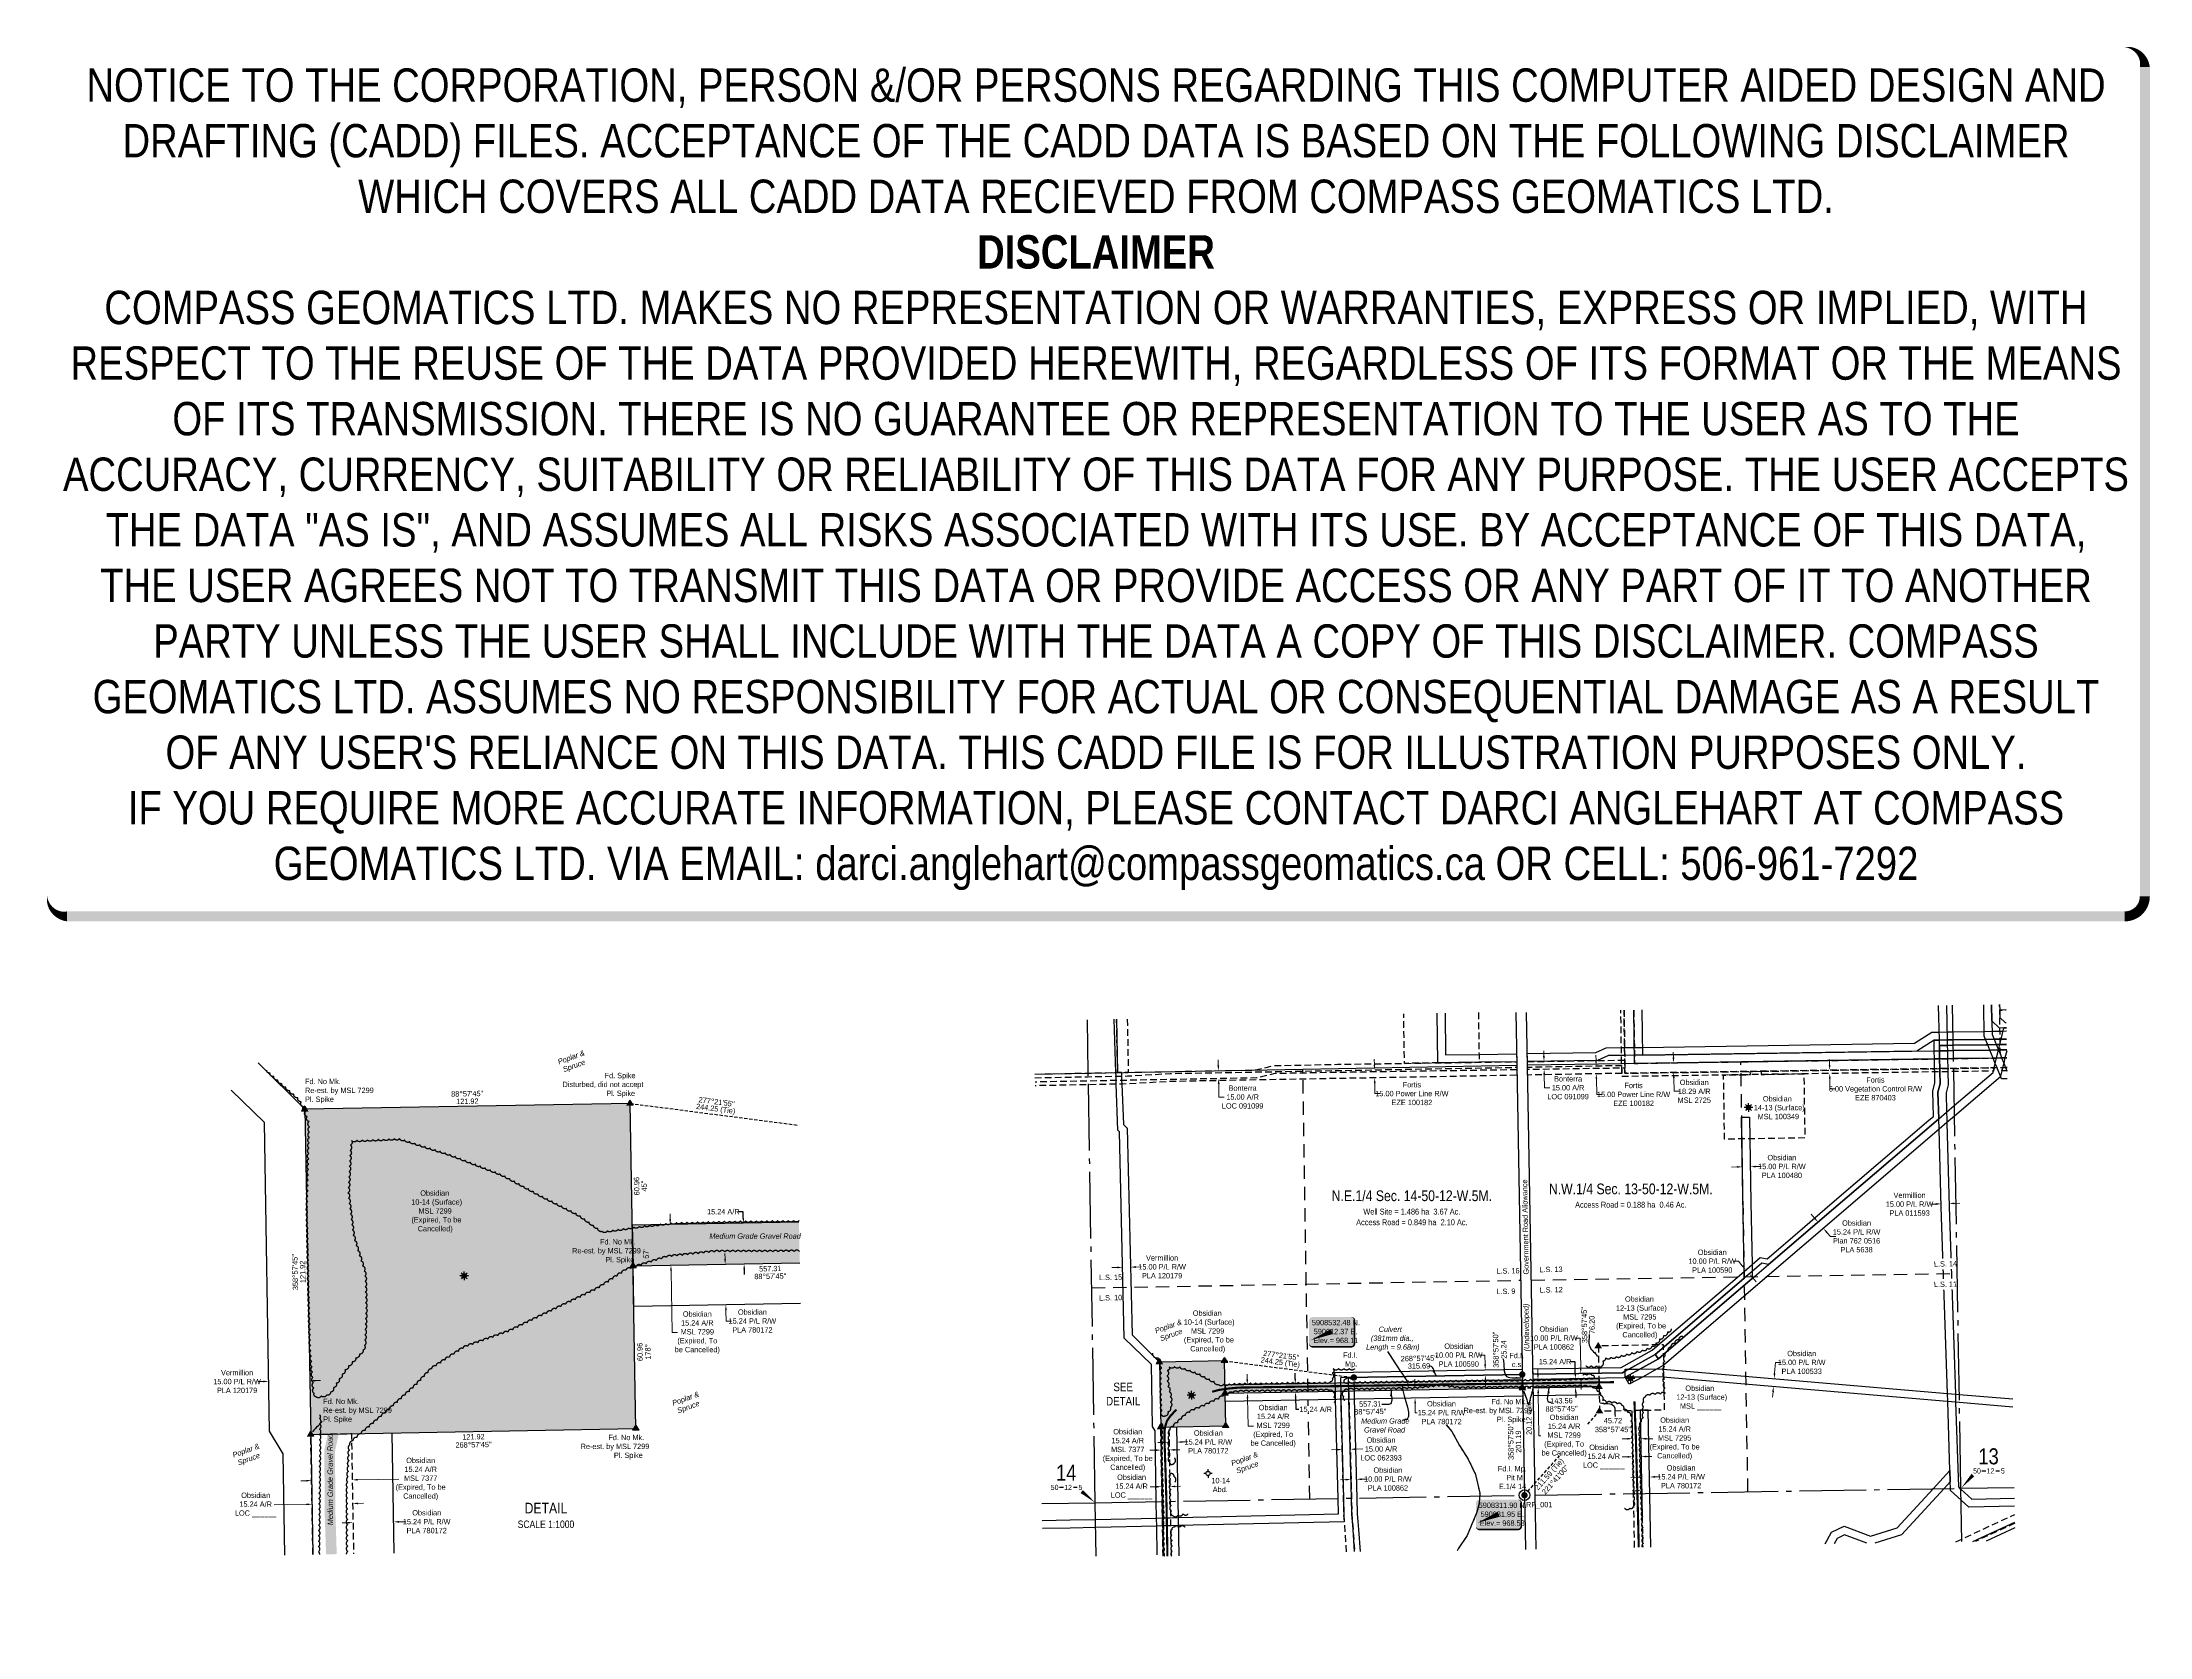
# Model space of a CAD drawing. Extents: x 588155 to 592103, y 5908046 to 5911035.
import ezdxf
from ezdxf.enums import TextEntityAlignment as Align

# ---------------------------------------------------------------- set-up
doc = ezdxf.new("R2010")
doc.units = 0
doc.header["$LTSCALE"] = 5
doc.header["$PDSIZE"] = 0.5
for name, pattern in [('0', [1, 1, 0]), ('foc-ACCESSROAD', [3.75, 2.5, -1.25]), ('foc-FLOWLINE', [3.75, 2.5, -1.25]), ('foc-LSD', [8, 5, -3]), ('foc-QUARTERLINE', [33, 25, -3, 2, -3]), ('foc-TIELINE', [1.875, 1.25, -0.625]), ('foc-TRAV', [1.875, 1.25, -0.625]), ('foc-WHEELTRACKS', [2, 0.4, -1.6])]:
    doc.linetypes.add(name, pattern=pattern)
doc.layers.get('Defpoints').update_dxf_attribs({"color": 9})
for name, color, linetype in [('10', 1, 'Continuous'), ('35', 37, 'Continuous'), ('9', 3, 'Continuous'), ('AS-ROADS', 254, 'Continuous'), ('C-AR', 13, 'foc-ACCESSROAD'), ('C-RW', 13, 'Continuous'), ('C-SYMBOL', 7, 'Continuous'), ('C-WS', 13, 'foc-ACCESSROAD'), ('C-WS-S', 8, 'Continuous'), ('DETAIL-T', 7, 'Continuous'), ('F-AR', 190, 'foc-ACCESSROAD'), ('F-EZE', 190, 'foc-FLOWLINE'), ('F-RW', 190, 'Continuous'), ('F-WS-S', 8, 'Continuous'), ('L-AREAREQUIRED', 7, 'Continuous'), ('L-AREAWORK', 5, 'Continuous'), ('L-BD', 7, 'Continuous'), ('L-BD1', 253, 'Continuous'), ('L-MON', 1, 'Continuous'), ('L-QSEC', 8, 'foc-QUARTERLINE'), ('L-ROAD-T', 7, 'Continuous'), ('L-SEC', 7, 'Continuous'), ('L-SECLBL', 7, 'Continuous'), ('L-SECTION-LSD', 7, 'foc-LSD'), ('L-TIE', 7, 'foc-TIELINE'), ('P-PROPOSED', 10, 'Continuous'), ('P-PROPOSED-H', 21, 'Continuous'), ('P-TRAV', 4, 'foc-TRAV'), ('P-TXT', 4, 'Continuous'), ('T-BUSH', 110, '0'), ('T-BUSH-T', 110, 'Continuous'), ('T-CREEK', 160, 'Continuous'), ('T-WATER-P3', 160, 'foc-WHEELTRACKS')]:
    doc.layers.add(name, color=color, linetype=linetype)
for name, color, linetype, lineweight in [('AS-GENERAL', 48, 'Continuous', 18), ('C-AR-T', 13, 'Continuous', 9), ('C-RW-T', 13, 'Continuous', 9), ('C-WS-T', 13, 'Continuous', 9), ('F-AR-T', 190, 'Continuous', 9), ('F-EZE-T', 190, 'Continuous', 9), ('F-RW-T', 190, 'Continuous', 9), ('F-WS-T', 190, 'Continuous', 9), ('T-TEXT', 48, 'Continuous', 18)]:
    doc.layers.add(name, color=color, linetype=linetype, lineweight=lineweight)
doc.layers.add('DISCLAIMER', color=7, linetype='Continuous', plot=False)
doc.styles.add('100L', font='ARIALN.TTF', dxfattribs={"height": 11})
doc.styles.add('175L', font='ARIALN.TTF', dxfattribs={"height": 20})
doc.styles.add('80', font='ARIALN.TTF', dxfattribs={"height": 10})
doc.styles.add('80CG', font='ARIALN.TTF', dxfattribs={"height": 10})
doc.styles.add('80L', font='ARIALN.TTF', dxfattribs={"height": 10})
doc.styles.add('80LS', font='ARIALNI.TTF', dxfattribs={"height": 10})
doc.styles.add('foc-LtypeFont', font='ARIALN.TTF', dxfattribs={"height": 7.35})
doc.styles.add('SIMPLEX', font='ARIALN.TTF')
doc.linetypes.add('foc-TOPO-flowdirection-NOLINE', pattern='A,0,[">",foc-LtypeFont,S=0.3,R=0,X=0,Y=-0.945],-20,[">",foc-LtypeFont,S=0.3,R=0,X=0,Y=-0.945],0', length=20)
doc.dimstyles.new('Compass 5 000', dxfattribs={"dimscale": 5, "dimtxt": 9, "dimasz": 2, "dimexe": 0.2, "dimexo": 0.0625, "dimgap": 0.5, "dimtad": 0, "dimtih": 1, "dimtoh": 1, "dimzin": 0, "dimdsep": 46, "dimtxsty": '80CG', "dimcen": 0.1, "dimse1": 1, "dimse2": 1, "dimclrd": 256, "dimclrt": 256, "dimaunit": 1, "dimadec": 4, "dimazin": 0, "dimtfac": 0.06, "dimtofl": 0, "dimtmove": 0, "dimatfit": 1, "dimfxl": 0.2, "dimtolj": 1, "dimtzin": 0, "dimlwd": -1, "dimarcsym": 0})

# ---------------------------------------------------------------- blocks, each defined once
blk = doc.blocks.new('L-SECLBL')
at = {"layer": '9', "color": 7}
for p, q in [((-5.1, -27.8), (-12.3, -27.8)), ((20.7, -27.8), (13.5, -27.8))]:
    blk.add_line(p, q, dxfattribs=at)
at = {"layer": '10', "color": 2, "style": 'SIMPLEX'}
blk.add_attdef('SEC', text='', height=30, dxfattribs=at).set_placement((0, 0), align=Align.MIDDLE)
at = {"layer": '10', "color": 5, "style": '80L'}
blk.add_attdef('TWP', text='', height=9.5, dxfattribs=at).set_placement((-14.4, -27.4), align=Align.MIDDLE_RIGHT)
blk.add_attdef('RGE', text='', height=9.5, dxfattribs=at).set_placement((3.6, -27.4), align=Align.MIDDLE_CENTER)
blk.add_attdef('MER', text='', height=9.5, dxfattribs=at).set_placement((23.2, -27.4), align=Align.MIDDLE_LEFT)
blk = doc.blocks.new('*D39')
at = {"layer": 'C-AR-T', "transparency": 16777216}
for p, q in [((591211, 5909132.3), (591210.8, 5909142.3)), ((591211.6, 5909094), (591212.1, 5909068.9)), ((591212.1, 5909068.9), (591222.1, 5909068.9))]:
    blk.add_line(p, q, dxfattribs=at)
for points in [[(591212.7, 5909132.3), (591209.3, 5909132.3), (591211.2, 5909122.3)], [(591213.3, 5909094), (591210, 5909094), (591211.5, 5909104)]]:
    blk.add_solid(points, dxfattribs=at)
at = {"layer": 'Defpoints', "color": 0, "transparency": 16777216}
for p in [(591213.4, 5909122.3), (591211.5, 5909104), (591213.7, 5909104)]:
    blk.add_point(p, dxfattribs=at)
at = {"layer": 'C-AR-T', "transparency": 16777216, "insert": (591250, 5909068.9), "char_height": 10, "attachment_point": 5, "style": '80CG'}
blk.add_mtext('\\A1;Obsidian\\P18.29 A/R\\PMSL 2725', dxfattribs=at)
blk = doc.blocks.new('*D40')
at = {"layer": 'C-AR-T', "transparency": 16777216}
for p, q in [((591124.7, 5908417.8), (591114.7, 5908417.8)), ((591160, 5908417.8), (591172.2, 5908417.8))]:
    blk.add_line(p, q, dxfattribs=at)
for points in [[(591124.7, 5908419.5), (591124.7, 5908416.1), (591134.7, 5908417.8)], [(591160, 5908419.5), (591160, 5908416.1), (591150, 5908417.8)]]:
    blk.add_solid(points, dxfattribs=at)
at = {"layer": 'Defpoints', "color": 0, "transparency": 16777216}
for p in [(591134.7, 5908417.8), (591134.7, 5908409.8), (591150, 5908409.8)]:
    blk.add_point(p, dxfattribs=at)
at = {"layer": 'C-AR-T', "transparency": 16777216, "insert": (591213.3, 5908417.8), "char_height": 10, "attachment_point": 5, "style": '80CG'}
blk.add_mtext('\\A1;Obsidian\\P15.24 A/R\\PMSL 7295\\P(Expired, To be\\PCancelled)', dxfattribs=at)
blk = doc.blocks.new('*D41')
at = {"layer": 'C-AR-T', "transparency": 16777216}
for p, q in [((590412.7, 5908528.9), (590412.5, 5908538.9)), ((590413.3, 5908493.7), (590414.2, 5908441.4)), ((590414.2, 5908441.4), (590424.2, 5908441.4))]:
    blk.add_line(p, q, dxfattribs=at)
for points in [[(590414.3, 5908528.9), (590411, 5908528.9), (590412.8, 5908518.9)], [(590414.9, 5908493.7), (590411.6, 5908493.6), (590413.1, 5908503.7)]]:
    blk.add_solid(points, dxfattribs=at)
at = {"layer": 'Defpoints', "color": 0, "transparency": 16777216}
for p in [(590412.8, 5908518.9), (590460.7, 5908519.7), (590461, 5908504.5)]:
    blk.add_point(p, dxfattribs=at)
at = {"layer": 'C-AR-T', "transparency": 16777216, "insert": (590461.3, 5908441.4), "char_height": 10, "attachment_point": 5, "style": '80CG'}
blk.add_mtext('\\A1;Obsidian\\P15.24 A/R\\PMSL 7299\\P(Expired, To\\Pbe Cancelled)', dxfattribs=at)
blk = doc.blocks.new('*D42')
at = {"layer": 'C-AR-T', "transparency": 16777216}
for p, q in [((590957.2, 5908538.5), (590957, 5908548.5)), ((590957.8, 5908503.2), (590959.2, 5908423.1)), ((590959.2, 5908423.1), (590969.2, 5908423.1))]:
    blk.add_line(p, q, dxfattribs=at)
for points in [[(590958.8, 5908538.5), (590955.5, 5908538.5), (590957.3, 5908528.5)], [(590959.5, 5908503.2), (590956.1, 5908503.2), (590957.6, 5908513.2)]]:
    blk.add_solid(points, dxfattribs=at)
at = {"layer": 'Defpoints', "color": 0, "transparency": 16777216}
for p in [(590990.7, 5908529.1), (590957.6, 5908513.2), (590990.9, 5908513.8)]:
    blk.add_point(p, dxfattribs=at)
at = {"layer": 'C-AR-T', "transparency": 16777216, "insert": (591006.3, 5908423.1), "char_height": 10, "attachment_point": 5, "style": '80CG', "bg_fill": 3, "box_fill_scale": 1.1, "bg_fill_color": 256, "bg_fill_true_color": 13158600, "bg_fill_transparency": 0}
blk.add_mtext('\\A1;Obsidian\\P15.24 A/R\\PMSL 7299\\P(Expired, To \\Pbe Cancelled)', dxfattribs=at)
blk = doc.blocks.new('*D43')
at = {"layer": 'C-AR-T', "transparency": 16777216}
for p, q in [((590241.4, 5908396.4), (590229.9, 5908396.2)), ((590276.6, 5908397), (590286.6, 5908397.2))]:
    blk.add_line(p, q, dxfattribs=at)
for points in [[(590241.4, 5908398), (590241.4, 5908394.7), (590251.4, 5908396.5)], [(590276.6, 5908398.6), (590276.6, 5908395.3), (590266.6, 5908396.8)]]:
    blk.add_solid(points, dxfattribs=at)
at = {"layer": 'Defpoints', "color": 0, "transparency": 16777216}
for p in [(590251.4, 5908396.5), (590251.6, 5908383.7), (590266.8, 5908383.9)]:
    blk.add_point(p, dxfattribs=at)
at = {"layer": 'C-AR-T', "transparency": 16777216, "insert": (590188.8, 5908396.2), "char_height": 10, "attachment_point": 5, "style": '80CG'}
blk.add_mtext('\\A1;Obsidian\\P15.24 A/R\\PMSL 7377\\P(Expired, To be\\PCancelled)', dxfattribs=at)
blk = doc.blocks.new('*D44')
at = {"layer": 'C-RW-T', "transparency": 16777216}
for p, q in [((591475.5, 5908831.3), (591469, 5908838.9)), ((591498.5, 5908804.6), (591505, 5908797)), ((591505, 5908797), (591515, 5908797))]:
    blk.add_line(p, q, dxfattribs=at)
for points in [[(591476.8, 5908832.4), (591474.2, 5908830.2), (591482, 5908823.7)], [(591499.7, 5908805.6), (591497.2, 5908803.5), (591491.9, 5908812.1)]]:
    blk.add_solid(points, dxfattribs=at)
at = {"layer": 'Defpoints', "color": 0, "transparency": 16777216}
for p in [(591491.9, 5908812.1), (591306.4, 5908672.7), (591316.3, 5908661.2)]:
    blk.add_point(p, dxfattribs=at)
at = {"layer": 'C-RW-T', "transparency": 16777216, "insert": (591554.1, 5908797), "char_height": 10, "attachment_point": 5, "style": '80CG'}
blk.add_mtext('\\A1;Obsidian\\P15.24 P/L R/W\\PPlan 762 0516\\PPLA 5638', dxfattribs=at)
blk = doc.blocks.new('*D45')
at = {"layer": 'C-RW-T', "transparency": 16777216}
for p, q in [((591330.1, 5908927.2), (591320.1, 5908927)), ((591365.1, 5908927.8), (591375.1, 5908928))]:
    blk.add_line(p, q, dxfattribs=at)
for points in [[(591330.1, 5908928.8), (591330.1, 5908925.5), (591340.1, 5908927.3)], [(591365.1, 5908929.5), (591365.2, 5908926.2), (591355.1, 5908927.6)]]:
    blk.add_solid(points, dxfattribs=at)
at = {"layer": 'Defpoints', "color": 0, "transparency": 16777216}
for p in [(591340.1, 5908928.8), (591355.1, 5908929.1), (591355.1, 5908927.6)]:
    blk.add_point(p, dxfattribs=at)
at = {"layer": 'C-RW-T', "transparency": 16777216, "insert": (591414.2, 5908928), "char_height": 10, "attachment_point": 5, "style": '80CG'}
blk.add_mtext('\\A1;Obsidian\\P15.00 P/L R/W\\PPLA 100480', dxfattribs=at)
blk = doc.blocks.new('*D46')
at = {"layer": 'C-RW-T', "transparency": 16777216}
for p, q in [((591400.5, 5908540.4), (591402.2, 5908560.8)), ((591402.2, 5908560.8), (591412.2, 5908560.8)), ((591397.6, 5908505.5), (591396.8, 5908495.6))]:
    blk.add_line(p, q, dxfattribs=at)
for points in [[(591398.8, 5908540.5), (591402.2, 5908540.2), (591399.7, 5908530.4)], [(591395.9, 5908505.7), (591399.3, 5908505.4), (591398.4, 5908515.5)]]:
    blk.add_solid(points, dxfattribs=at)
at = {"layer": 'Defpoints', "color": 0, "transparency": 16777216}
for p in [(591374.7, 5908532.5), (591373.4, 5908517.6), (591398.4, 5908515.5)]:
    blk.add_point(p, dxfattribs=at)
at = {"layer": 'C-RW-T', "transparency": 16777216, "insert": (591451.3, 5908560.8), "char_height": 10, "attachment_point": 5, "style": '80CG'}
blk.add_mtext('\\A1;Obsidian\\P15.00 P/L R/W\\PPLA 100533', dxfattribs=at)
blk = doc.blocks.new('*D47')
at = {"layer": 'C-RW-T', "transparency": 16777216}
for p, q in [((591332.8, 5908750.5), (591322.8, 5908750.5)), ((591340.1, 5908742), (591332.8, 5908750.5)), ((591359.7, 5908719.2), (591366.2, 5908711.7))]:
    blk.add_line(p, q, dxfattribs=at)
for points in [[(591341.4, 5908743.1), (591338.9, 5908740.9), (591346.6, 5908734.4)], [(591361, 5908720.3), (591358.4, 5908718.2), (591353.2, 5908726.8)]]:
    blk.add_solid(points, dxfattribs=at)
at = {"layer": 'Defpoints', "color": 0, "transparency": 16777216}
for p in [(591346.6, 5908734.4), (591242.4, 5908644.8), (591248.9, 5908637.2)]:
    blk.add_point(p, dxfattribs=at)
at = {"layer": 'C-RW-T', "transparency": 16777216, "insert": (591283.7, 5908750.5), "char_height": 10, "attachment_point": 5, "style": '80CG'}
blk.add_mtext('\\A1;Obsidian\\P10.00 P/L R/W\\PPLA 100590', dxfattribs=at)
blk = doc.blocks.new('*D49')
at = {"layer": 'C-RW-T', "transparency": 16777216}
for p, q in [((591036.2, 5908606.5), (591026.2, 5908606.5)), ((591037.3, 5908550.4), (591036.2, 5908606.5)), ((591037.9, 5908520.1), (591038.1, 5908510.1))]:
    blk.add_line(p, q, dxfattribs=at)
for points in [[(591039, 5908550.5), (591035.6, 5908550.4), (591037.5, 5908540.4)], [(591039.6, 5908520.2), (591036.2, 5908520.1), (591037.7, 5908530.1)]]:
    blk.add_solid(points, dxfattribs=at)
at = {"layer": 'Defpoints', "color": 0, "transparency": 16777216}
for p in [(591026.1, 5908540.2), (591026.3, 5908529.9), (591037.5, 5908540.4)]:
    blk.add_point(p, dxfattribs=at)
at = {"layer": 'C-RW-T', "transparency": 16777216, "insert": (590987.1, 5908606.5), "char_height": 10, "attachment_point": 5, "style": '80CG'}
blk.add_mtext('\\A1;Obsidian\\P10.00 P/L R/W\\PPLA 100862', dxfattribs=at)
blk = doc.blocks.new('*D51')
at = {"layer": 'C-RW-T', "transparency": 16777216}
for p, q in [((590255.5, 5908411), (590245.5, 5908410.9)), ((590290.8, 5908411.7), (590300.8, 5908411.8))]:
    blk.add_line(p, q, dxfattribs=at)
for points in [[(590255.5, 5908412.7), (590255.5, 5908409.4), (590265.5, 5908411.2)], [(590290.7, 5908413.3), (590290.8, 5908410), (590280.8, 5908411.5)]]:
    blk.add_solid(points, dxfattribs=at)
at = {"layer": 'Defpoints', "color": 0, "transparency": 16777216}
for p in [(590280.8, 5908411.5), (590270, 5908155.5), (590285.2, 5908155.7)]:
    blk.add_point(p, dxfattribs=at)
at = {"layer": 'C-RW-T', "transparency": 16777216, "insert": (590339.8, 5908411.8), "char_height": 10, "attachment_point": 5, "style": '80CG'}
blk.add_mtext('\\A1;Obsidian\\P15.24 P/L R/W\\PPLA 780172', dxfattribs=at)
blk = doc.blocks.new('*D52')
at = {"layer": 'Defpoints', "color": 0, "transparency": 16777216}
for p in [(590359, 5909092.6), (590360, 5909107.6), (590360.3, 5909092.7)]:
    blk.add_point(p, dxfattribs=at)
at = {"layer": 'F-AR-T', "transparency": 16777216}
for p, q in [((590358.5, 5909117.6), (590358.3, 5909127.6)), ((590359.2, 5909082.6), (590359.7, 5909058.2)), ((590359.7, 5909058.2), (590369.7, 5909058.2))]:
    blk.add_line(p, q, dxfattribs=at)
for points in [[(590360.2, 5909117.6), (590356.8, 5909117.5), (590358.7, 5909107.6)], [(590360.9, 5909082.7), (590357.5, 5909082.6), (590359, 5909092.6)]]:
    blk.add_solid(points, dxfattribs=at)
at = {"layer": 'F-AR-T', "transparency": 16777216, "insert": (590404, 5909058.2), "char_height": 10, "attachment_point": 5, "style": '80CG'}
blk.add_mtext('\\A1;Bonterra\\P15.00 A/R\\PLOC 091099', dxfattribs=at)
blk = doc.blocks.new('*D53')
at = {"layer": 'Defpoints', "color": 0, "transparency": 16777216}
for p in [(591019.2, 5909125.9), (590968.8, 5909110.1), (591019.5, 5909110.9)]:
    blk.add_point(p, dxfattribs=at)
at = {"layer": 'F-AR-T', "transparency": 16777216}
for p, q in [((590968.4, 5909135), (590968.2, 5909145)), ((590969, 5909100.1), (590969.4, 5909075.6)), ((590969.4, 5909075.6), (590979.4, 5909075.6))]:
    blk.add_line(p, q, dxfattribs=at)
for points in [[(590970.1, 5909135.1), (590966.7, 5909135), (590968.6, 5909125)], [(590970.7, 5909100.1), (590967.3, 5909100), (590968.8, 5909110.1)]]:
    blk.add_solid(points, dxfattribs=at)
at = {"layer": 'F-AR-T', "transparency": 16777216, "insert": (591013.7, 5909075.6), "char_height": 10, "attachment_point": 5, "style": '80CG'}
blk.add_mtext('\\A1;Bonterra\\P15.00 A/R\\PLOC 091099', dxfattribs=at)
blk = doc.blocks.new('*D54')
at = {"layer": 'Defpoints', "color": 0, "transparency": 16777216}
for p in [(590999.5, 5909115.3), (590999.9, 5909100.3), (591066.5, 5909101.7)]:
    blk.add_point(p, dxfattribs=at)
at = {"layer": 'F-EZE-T', "transparency": 16777216}
for p, q in [((591066, 5909126.7), (591065.8, 5909136.7)), ((591066.7, 5909091.7), (591067.3, 5909063.1)), ((591067.3, 5909063.1), (591077.3, 5909063.1))]:
    blk.add_line(p, q, dxfattribs=at)
for points in [[(591067.7, 5909126.7), (591064.3, 5909126.7), (591066.2, 5909116.7)], [(591068.4, 5909091.7), (591065, 5909091.7), (591066.5, 5909101.7)]]:
    blk.add_solid(points, dxfattribs=at)
at = {"layer": 'F-EZE-T', "transparency": 16777216, "insert": (591136.4, 5909063.1), "char_height": 10, "attachment_point": 5, "style": '80CG'}
blk.add_mtext('\\A1;Fortis\\P15.00 Power Line R/W\\PEZE 100182', dxfattribs=at)
blk = doc.blocks.new('*D55')
at = {"layer": 'Defpoints', "color": 0, "transparency": 16777216}
for p in [(590651.3, 5909094.1), (590657, 5909109.3), (590657.3, 5909094.2)]:
    blk.add_point(p, dxfattribs=at)
at = {"layer": 'F-EZE-T', "transparency": 16777216}
for p, q in [((590650.8, 5909119.1), (590650.6, 5909129.1)), ((590651.5, 5909084.1), (590651.9, 5909064.6)), ((590651.9, 5909064.6), (590661.9, 5909064.6))]:
    blk.add_line(p, q, dxfattribs=at)
for points in [[(590652.5, 5909119.2), (590649.2, 5909119.1), (590651, 5909109.2)], [(590653.2, 5909084.2), (590649.9, 5909084.1), (590651.3, 5909094.1)]]:
    blk.add_solid(points, dxfattribs=at)
at = {"layer": 'F-EZE-T', "transparency": 16777216, "insert": (590721.1, 5909064.6), "char_height": 10, "attachment_point": 5, "style": '80CG'}
blk.add_mtext('\\A1;Fortis\\P15.00 Power Line R/W\\PEZE 100182', dxfattribs=at)
blk = doc.blocks.new('*D56')
at = {"layer": 'Defpoints', "color": 0, "transparency": 16777216}
for p in [(591503.4, 5909108.4), (591503.5, 5909102.3), (591503.8, 5909102.4)]:
    blk.add_point(p, dxfattribs=at)
at = {"layer": 'F-EZE-T', "transparency": 16777216}
for p, q in [((591503.5, 5909118.4), (591503.3, 5909128.4)), ((591504, 5909092.4), (591504.3, 5909073.5)), ((591504.3, 5909073.5), (591514.3, 5909073.5))]:
    blk.add_line(p, q, dxfattribs=at)
for points in [[(591505.2, 5909118.4), (591501.9, 5909118.3), (591503.7, 5909108.4)], [(591505.6, 5909092.4), (591502.3, 5909092.3), (591503.8, 5909102.4)]]:
    blk.add_solid(points, dxfattribs=at)
at = {"layer": 'F-EZE-T', "transparency": 16777216, "insert": (591589.4, 5909073.5), "char_height": 10, "attachment_point": 5, "style": '80CG'}
blk.add_mtext('\\A1;Fortis\\P6.00 Vegetation Control R/W\\PEZE 870403', dxfattribs=at)
blk = doc.blocks.new('*D57')
at = {"layer": 'Defpoints', "color": 0, "transparency": 16777216}
for p in [(591712.5, 5908858), (591715.9, 5908760.1), (591730.8, 5908760.6)]:
    blk.add_point(p, dxfattribs=at)
at = {"layer": 'F-RW-T', "transparency": 16777216}
for p, q in [((591702.5, 5908857.7), (591692.5, 5908857.4)), ((591737.4, 5908858.9), (591747.4, 5908859.2))]:
    blk.add_line(p, q, dxfattribs=at)
for points in [[(591702.4, 5908859.4), (591702.5, 5908856), (591712.5, 5908858)], [(591737.4, 5908860.6), (591737.5, 5908857.2), (591727.5, 5908858.6)]]:
    blk.add_solid(points, dxfattribs=at)
at = {"layer": 'F-RW-T', "transparency": 16777216, "insert": (591653.4, 5908857.4), "char_height": 10, "attachment_point": 5, "style": '80CG'}
blk.add_mtext('\\A1;Vermillion\\P15.00 P/L R/W\\PPLA 011593', dxfattribs=at)
blk = doc.blocks.new('*D58')
at = {"layer": 'Defpoints', "color": 0, "transparency": 16777216}
for p in [(590179.1, 5908739), (590194.1, 5908739.4), (590194.1, 5908739.4)]:
    blk.add_point(p, dxfattribs=at)
at = {"layer": 'F-RW-T', "transparency": 16777216}
for p, q in [((590169.1, 5908738.7), (590159.1, 5908738.5)), ((590204.1, 5908739.6), (590214.1, 5908739.9))]:
    blk.add_line(p, q, dxfattribs=at)
for points in [[(590169.1, 5908740.4), (590169.2, 5908737.1), (590179.1, 5908739)], [(590204.1, 5908741.3), (590204.2, 5908737.9), (590194.1, 5908739.4)]]:
    blk.add_solid(points, dxfattribs=at)
at = {"layer": 'F-RW-T', "transparency": 16777216, "insert": (590253.2, 5908739.9), "char_height": 10, "attachment_point": 5, "style": '80CG'}
blk.add_mtext('\\A1;Vermillion\\P15.00 P/L R/W^JPLA 120179', dxfattribs=at)
blk = doc.blocks.new('GABD')
for p, q in [((-0.81, 0), (-1.62, 0)), ((0, 0.81), (0, 1.62)), ((1.62, 0), (0.81, 0)), ((0, -0.81), (0, -1.62))]:
    blk.add_line(p, q)
blk.add_circle((0, 0), 0.8)
blk = doc.blocks.new('GAS')
h = blk.add_hatch(color=255)
h.dxf.hatch_style = 1
edge = h.paths.add_edge_path()
edge.add_arc((0, 0), 0.9, 0, 360)
for p, q in [((-0.81, 0), (-1.62, 0)), ((-0.57, 0.57), (-1.14, 1.14)), ((0, 0.81), (0, 1.62)), ((0.57, 0.57), (1.14, 1.14)), ((1.62, 0), (0.81, 0)), ((-0.57, -0.57), (-1.14, -1.14)), ((0, -0.81), (0, -1.62)), ((1.14, -1.14), (0.57, -0.57))]:
    blk.add_line(p, q)
blk.add_circle((0, 0), 0.8)
blk = doc.blocks.new('fdia')
at = {"color": 255, "const_width": 1}
blk.add_lwpolyline([(-0.5, 0, 1), (0.5, 0, 1)], format="xyb", close=True, dxfattribs=at)
blk = doc.blocks.new('Fdiaa')
blk.add_blockref('fdia', (0, 0))
blk = doc.blocks.new('fdib')
at = {"color": 1, "const_width": 1.6}
blk.add_lwpolyline([(-0.4, 0, 1), (0.4, 0, 1)], format="xyb", close=True, dxfattribs=at)
at = {"color": 1}
blk.add_circle((0, 0), 0.8, dxfattribs=at)
blk = doc.blocks.new('Fdibb')
blk.add_blockref('fdib', (0, 0))
blk = doc.blocks.new('fdicc')
for name in ['Fdibb', 'Fdiaa']:
    blk.add_blockref(name, (0, 0))
blk = doc.blocks.new('FDI')
blk.add_blockref('fdicc', (0, 0))
blk = doc.blocks.new('TRIA')
blk.add_hatch(color=255).paths.add_polyline_path([(-0.04, 1.52), (-1.47, -0.87), (1.39, -0.87)])
blk = doc.blocks.new('TRIAA')
blk.add_blockref('TRIA', (0, 0))
blk = doc.blocks.new('TRIB')
at = {"color": 1}
blk.add_lwpolyline([(-1.12, -0.67), (-0.04, 1.13), (1.04, -0.67)], close=True, dxfattribs=at)
blk = doc.blocks.new('TRIBB')
blk.add_blockref('TRIB', (0, 0))
blk = doc.blocks.new('TRICC')
for name in ['TRIAA', 'TRIBB']:
    blk.add_blockref(name, (0, 0))
blk = doc.blocks.new('plspike')
blk.add_blockref('TRICC', (0, 0))
blk = doc.blocks.new('*D59')
at = {"layer": 'C-RW-T', "transparency": 16777216}
for p, q in [((590857.9, 5908574.5), (590847.9, 5908574.5)), ((590858.3, 5908556.9), (590857.9, 5908574.5)), ((590858.9, 5908526.9), (590859.1, 5908516.9))]:
    blk.add_line(p, q, dxfattribs=at)
for points in [[(590860, 5908557), (590856.6, 5908556.9), (590858.5, 5908546.9)], [(590860.6, 5908527), (590857.2, 5908526.9), (590858.7, 5908536.9)]]:
    blk.add_solid(points, dxfattribs=at)
at = {"layer": 'Defpoints', "color": 0, "transparency": 16777216}
for p in [(590745.5, 5908544.7), (590745.7, 5908534.7), (590858.5, 5908546.9)]:
    blk.add_point(p, dxfattribs=at)
at = {"layer": 'C-RW-T', "transparency": 16777216, "insert": (590808.9, 5908574.5), "char_height": 10, "attachment_point": 5, "style": '80CG'}
blk.add_mtext('\\A1;Obsidian\\P10.00 P/L R/W\\PPLA 100590', dxfattribs=at)
blk = doc.blocks.new('*D60')
at = {"layer": 'C-RW-T', "transparency": 16777216}
for p, q in [((591141, 5908345.6), (591131, 5908345.4)), ((591176.3, 5908346.2), (591186.3, 5908346.4))]:
    blk.add_line(p, q, dxfattribs=at)
for points in [[(591141, 5908347.2), (591141.1, 5908343.9), (591151, 5908345.8)], [(591176.2, 5908347.9), (591176.3, 5908344.6), (591166.3, 5908346)]]:
    blk.add_solid(points, dxfattribs=at)
at = {"layer": 'Defpoints', "color": 0, "transparency": 16777216}
for p in [(591150.3, 5908388.5), (591165.5, 5908388.8), (591166.3, 5908346)]:
    blk.add_point(p, dxfattribs=at)
at = {"layer": 'C-RW-T', "transparency": 16777216, "insert": (591225.4, 5908346.4), "char_height": 10, "attachment_point": 5, "style": '80CG'}
blk.add_mtext('\\A1;Obsidian\\P15.24 P/L R/W\\PPLA 780172', dxfattribs=at)
blk = doc.blocks.new('*D61')
at = {"layer": 'C-AR-T', "transparency": 16777216}
for p, q in [((591125.1, 5908383.7), (591115.1, 5908383.6)), ((591160.3, 5908384.4), (591170.3, 5908384.6))]:
    blk.add_line(p, q, dxfattribs=at)
for points in [[(591125.1, 5908385.4), (591125.1, 5908382.1), (591135.1, 5908383.9)], [(591160.3, 5908386.1), (591160.4, 5908382.7), (591150.3, 5908384.2)]]:
    blk.add_solid(points, dxfattribs=at)
at = {"layer": 'Defpoints', "color": 0, "transparency": 16777216}
for p in [(591135.1, 5908384.9), (591135.1, 5908383.9), (591150.3, 5908385.2)]:
    blk.add_point(p, dxfattribs=at)
at = {"layer": 'C-AR-T', "transparency": 16777216, "insert": (591080.5, 5908383.6), "char_height": 10, "attachment_point": 5, "style": '80CG'}
blk.add_mtext('\\A1;Obsidian\\P15.24 A/R\\PLOC ______', dxfattribs=at)
blk = doc.blocks.new('*D62')
at = {"layer": 'C-AR-T', "transparency": 16777216}
for p, q in [((590242.6, 5908327.8), (590230.6, 5908327.5)), ((590277.9, 5908328.4), (590287.8, 5908328.6))]:
    blk.add_line(p, q, dxfattribs=at)
for points in [[(590242.6, 5908329.4), (590242.7, 5908326.1), (590252.6, 5908327.9)], [(590277.8, 5908330.1), (590277.9, 5908326.7), (590267.9, 5908328.2)]]:
    blk.add_solid(points, dxfattribs=at)
at = {"layer": 'Defpoints', "color": 0, "transparency": 16777216}
for p in [(590252.6, 5908327.9), (590252.6, 5908326.9), (590267.9, 5908327.2)]:
    blk.add_point(p, dxfattribs=at)
at = {"layer": 'C-AR-T', "transparency": 16777216, "insert": (590196, 5908327.5), "char_height": 10, "attachment_point": 5, "style": '80CG'}
blk.add_mtext('\\A1;Obsidian\\P15.24 A/R\\PLOC ______', dxfattribs=at)
blk = doc.blocks.new('*U63')
h = blk.add_hatch(color=254)
edge = h.paths.add_edge_path()
edge.add_line((-36.5, -28.5), (36.5, -28.5))
edge.add_arc((36.5, -22.5), 6, 270, 360)
edge.add_line((42.5, -22.5), (42.5, 21))
edge.add_arc((36.5, 21), 6, 0, 90)
edge.add_line((36.5, 27), (-36.5, 27))
edge.add_arc((-36.5, 21), 6, 90, 180)
edge.add_line((-42.5, 21), (-42.5, -22.5))
edge.add_arc((-36.5, -22.5), 6, 180, 270)
at = {"color": 1, "flags": 128}
blk.add_lwpolyline([(-39.7, -16.3, 0, 10, 0), (0, 0, 5, 5, 0)], format="xyseb", dxfattribs=at)
blk.add_lwpolyline([(-36.5, -28.5, 3, 3, 0), (36.5, -28.5, 3, 3, 0.414214), (42.5, -22.5, 3, 3, 0), (42.5, 21, 3, 0, 0.414214), (36.5, 27, 0, 0, 0), (-36.5, 27, 0, 0, 0.414214), (-42.5, 21, 0, 0, 0), (-42.5, -22.5, 0, 3, 0.414214)], format="xyseb", close=True, dxfattribs=at)
at = {"color": 1, "style": '80'}
blk.add_attdef('ENTER_TEXT_001', (-36, -5), '', height=10, dxfattribs=at)
blk = doc.blocks.new('*D64')
at = {"layer": 'C-AR-T', "transparency": 16777216}
for p, q in [((589331.6, 5908829.2), (589331.4, 5908839.2)), ((589333.3, 5908733), (589335.3, 5908616.7)), ((589335.3, 5908616.7), (589345.3, 5908616.7))]:
    blk.add_line(p, q, dxfattribs=at)
for points in [[(589333.3, 5908829.2), (589329.9, 5908829.2), (589331.8, 5908819.2)], [(589335, 5908733.1), (589331.6, 5908733), (589333.1, 5908743)]]:
    blk.add_solid(points, dxfattribs=at)
at = {"layer": 'Defpoints', "color": 0, "transparency": 16777216}
for p in [(589331.8, 5908819.2), (589353.2, 5908819.6), (589354.5, 5908743.4)]:
    blk.add_point(p, dxfattribs=at)
at = {"layer": 'C-AR-T', "transparency": 16777216, "insert": (589382.5, 5908616.7), "char_height": 10, "attachment_point": 5, "style": '80CG'}
blk.add_mtext('\\A1;Obsidian\\P15.24 A/R\\PMSL 7299\\P(Expired, To\\Pbe Cancelled)', dxfattribs=at)
blk = doc.blocks.new('*D65')
at = {"layer": 'C-RW-T', "transparency": 16777216}
for p, q in [((588727.5, 5908260.3), (588717.5, 5908260.2)), ((588823.7, 5908262.1), (588836.6, 5908262.3))]:
    blk.add_line(p, q, dxfattribs=at)
for points in [[(588727.5, 5908262), (588727.6, 5908258.7), (588737.5, 5908260.5)], [(588823.7, 5908263.8), (588823.7, 5908260.4), (588813.7, 5908261.9)]]:
    blk.add_solid(points, dxfattribs=at)
at = {"layer": 'Defpoints', "color": 0, "transparency": 16777216}
for p in [(588813.7, 5908261.9), (588741.4, 5908046.4), (588817.6, 5908047.8)]:
    blk.add_point(p, dxfattribs=at)
at = {"layer": 'C-RW-T', "transparency": 16777216, "insert": (588875.6, 5908262.3), "char_height": 10, "attachment_point": 5, "style": '80CG'}
blk.add_mtext('\\A1;Obsidian\\P15.24 P/L R/W\\PPLA 780172', dxfattribs=at)
blk = doc.blocks.new('*D66')
at = {"layer": 'C-AR-T', "transparency": 16777216}
for p, q in [((588649.9, 5908339.1), (588639.9, 5908339)), ((588746.1, 5908340.9), (588823.2, 5908342.3))]:
    blk.add_line(p, q, dxfattribs=at)
for points in [[(588649.9, 5908340.8), (588650, 5908337.5), (588659.9, 5908339.3)], [(588746.1, 5908342.5), (588746.1, 5908339.2), (588736.1, 5908340.7)]]:
    blk.add_solid(points, dxfattribs=at)
at = {"layer": 'Defpoints', "color": 0, "transparency": 16777216}
for p in [(588659.8, 5908348.7), (588659.9, 5908339.3), (588735.9, 5908350.1)]:
    blk.add_point(p, dxfattribs=at)
at = {"layer": 'C-AR-T', "transparency": 16777216, "insert": (588864.3, 5908342.3), "char_height": 10, "attachment_point": 5, "style": '80CG'}
blk.add_mtext('\\A1;Obsidian\\P15.24 A/R\\PMSL 7377\\P(Expired, To be\\PCancelled)', dxfattribs=at)
blk = doc.blocks.new('*D67')
at = {"layer": 'C-AR-T', "transparency": 16777216}
for p, q in [((588650.7, 5908294.8), (588589.8, 5908293.7)), ((588746.9, 5908296.5), (588756.9, 5908296.7))]:
    blk.add_line(p, q, dxfattribs=at)
for points in [[(588650.7, 5908296.5), (588650.8, 5908293.1), (588660.7, 5908295)], [(588746.9, 5908298.2), (588746.9, 5908294.9), (588736.9, 5908296.4)]]:
    blk.add_solid(points, dxfattribs=at)
at = {"layer": 'Defpoints', "color": 0, "transparency": 16777216}
for p in [(588736.9, 5908296.4), (588663.1, 5908165), (588739.2, 5908166.4)]:
    blk.add_point(p, dxfattribs=at)
at = {"layer": 'C-AR-T', "transparency": 16777216, "insert": (588555.2, 5908293.7), "char_height": 10, "attachment_point": 5, "style": '80CG'}
blk.add_mtext('\\A1;Obsidian\\P15.24 A/R\\PLOC ______', dxfattribs=at)
blk = doc.blocks.new('*D68')
at = {"layer": 'Defpoints', "color": 0, "transparency": 16777216}
for p in [(588579.5, 5908525.2), (588580.1, 5908486.9), (588657.2, 5908488.1)]:
    blk.add_point(p, dxfattribs=at)
at = {"layer": 'F-RW-T', "transparency": 16777216}
for p, q in [((588569.5, 5908525), (588559.5, 5908524.9)), ((588666.6, 5908526.6), (588676.6, 5908526.7))]:
    blk.add_line(p, q, dxfattribs=at)
for points in [[(588666.6, 5908528.2), (588666.7, 5908524.9), (588656.6, 5908526.4)], [(588569.5, 5908526.7), (588569.6, 5908523.4), (588579.5, 5908525.2)]]:
    blk.add_solid(points, dxfattribs=at)
at = {"layer": 'F-RW-T', "transparency": 16777216, "insert": (588520.4, 5908524.9), "char_height": 10, "attachment_point": 5, "style": '80CG'}
blk.add_mtext('\\A1;Vermillion\\P15.00 P/L R/W^JPLA 120179', dxfattribs=at)
blk = doc.blocks.new('*D69')
at = {"layer": 'Defpoints', "color": 0, "transparency": 16777216}
for p in [(589468.9, 5908821.6), (589471.9, 5908821.7), (589473.2, 5908745.6)]:
    blk.add_point(p, dxfattribs=at)
at = {"layer": 'P-TXT', "transparency": 16777216}
for p, q in [((589468.5, 5908843.2), (589458.5, 5908843.2)), ((589468.7, 5908831.6), (589468.5, 5908843.2)), ((589470.4, 5908735.5), (589470.6, 5908725.5))]:
    blk.add_line(p, q, dxfattribs=at)
for points in [[(589470.3, 5908831.6), (589467, 5908831.6), (589468.9, 5908821.6)], [(589472.1, 5908735.6), (589468.8, 5908735.5), (589470.2, 5908745.5)]]:
    blk.add_solid(points, dxfattribs=at)
at = {"layer": 'P-TXT', "transparency": 16777216, "insert": (589431.2, 5908843.2), "char_height": 10, "attachment_point": 5, "style": '80CG'}
blk.add_mtext('\\A1;15.24 A/R', dxfattribs=at)
blk = doc.blocks.new('*D70')
at = {"layer": 'Defpoints', "color": 0, "transparency": 16777216}
for p in [(591016.6, 5908529.8), (591027.4, 5908530), (591016.8, 5908514.6)]:
    blk.add_point(p, dxfattribs=at)
at = {"layer": 'P-TXT', "transparency": 16777216}
for p, q in [((591026.8, 5908562.1), (591016.8, 5908562.1)), ((591027.2, 5908540), (591026.8, 5908562.1)), ((591027.9, 5908504.8), (591028, 5908494.8))]:
    blk.add_line(p, q, dxfattribs=at)
for points in [[(591028.9, 5908540), (591025.6, 5908540), (591027.4, 5908530)], [(591029.5, 5908504.8), (591026.2, 5908504.7), (591027.7, 5908514.8)]]:
    blk.add_solid(points, dxfattribs=at)
at = {"layer": 'P-TXT', "transparency": 16777216, "insert": (590989.5, 5908562.1), "char_height": 10, "attachment_point": 5, "style": '80CG'}
blk.add_mtext('\\A1;15.24 A/R', dxfattribs=at)
blk = doc.blocks.new('*D71')
at = {"layer": 'Defpoints', "color": 0, "transparency": 16777216}
for p in [(590503, 5908505.3), (590516.5, 5908520.7), (590516.8, 5908505.5)]:
    blk.add_point(p, dxfattribs=at)
at = {"layer": 'P-TXT', "transparency": 16777216}
for p, q in [((590502.6, 5908530.5), (590502.4, 5908540.5)), ((590503.2, 5908495.3), (590503.6, 5908472.9)), ((590503.6, 5908472.9), (590513.6, 5908472.9))]:
    blk.add_line(p, q, dxfattribs=at)
for points in [[(590504.2, 5908530.5), (590500.9, 5908530.5), (590502.8, 5908520.5)], [(590504.9, 5908495.3), (590501.6, 5908495.2), (590503, 5908505.3)]]:
    blk.add_solid(points, dxfattribs=at)
at = {"layer": 'P-TXT', "transparency": 16777216, "insert": (590540.9, 5908472.9), "char_height": 10, "attachment_point": 5, "style": '80CG', "bg_fill": 3, "box_fill_scale": 1.1, "bg_fill_color": 256, "bg_fill_true_color": 13158600, "bg_fill_transparency": 0}
blk.add_mtext('\\A1;15.24 A/R', dxfattribs=at)
blk = doc.blocks.new('*D72')
at = {"layer": 'C-RW-T', "transparency": 16777216}
for p, q in [((589434.5, 5908754.9), (589434.3, 5908764.9)), ((589436.2, 5908658.7), (589436.6, 5908638.4)), ((589436.6, 5908638.4), (589446.6, 5908638.4))]:
    blk.add_line(p, q, dxfattribs=at)
for points in [[(589436.2, 5908754.9), (589432.8, 5908754.9), (589434.7, 5908744.9)], [(589437.9, 5908658.8), (589434.6, 5908658.7), (589436, 5908668.7)]]:
    blk.add_solid(points, dxfattribs=at)
at = {"layer": 'Defpoints', "color": 0, "transparency": 16777216}
for p in [(589431.7, 5908744.8), (589433, 5908668.7), (589436, 5908668.7)]:
    blk.add_point(p, dxfattribs=at)
at = {"layer": 'C-RW-T', "transparency": 16777216, "insert": (589485.7, 5908638.4), "char_height": 10, "attachment_point": 5, "style": '80CG'}
blk.add_mtext('\\A1;Obsidian\\P15.24 P/L R/W\\PPLA 780172', dxfattribs=at)
blk = doc.blocks.new('STRIA')
blk.add_hatch(color=255).paths.add_polyline_path([(-0.04, 1.52), (-1.47, -0.87), (1.39, -0.87)])
blk = doc.blocks.new('STRIAA')
blk.add_blockref('STRIA', (0, 0))
blk = doc.blocks.new('STRIB')
at = {"color": 1}
blk.add_solid([(-1.12, -0.67), (-0.04, 1.13), (1.04, -0.67)], dxfattribs=at)
blk = doc.blocks.new('STRIBB')
blk.add_blockref('STRIB', (0, 0))
blk = doc.blocks.new('STRICC')
for name in ['STRIAA', 'STRIBB']:
    blk.add_blockref(name, (0, 0))
blk = doc.blocks.new('fdspike')
blk.add_blockref('STRICC', (0, 0))
blk = doc.blocks.new('Disclaimer_Legal')
at = {"layer": 'DISCLAIMER', "color": 254, "flags": 128}
blk.add_lwpolyline([(-3612.9, -1104.6, 37.5, 37.5, 0), (4096.1, -1104.6, 37.5, 37.5, 0.414214), (4171.1, -1029.6, 37.5, 37.5, 0), (4171.1, 2078.7, 37.5, 0, 0.414214), (4096.1, 2153.7, 0, 0, 0), (-3612.9, 2153.7, 0, 0, 0.414214), (-3687.9, 2078.7, 0, 0, 0), (-3687.9, -1029.6, 0, 37.5, 0.414214)], format="xyseb", close=True, dxfattribs=at)
at = {"layer": 'DISCLAIMER', "color": 254, "insert": (241.6, 533.9), "char_height": 125, "width": 7717.568, "attachment_point": 5, "style": '80'}
blk.add_mtext('NOTICE TO THE CORPORATION, PERSON &/OR PERSONS REGARDING THIS COMPUTER AIDED DESIGN AND DRAFTING (CADD) FILES. ACCEPTANCE OF THE CADD DATA IS BASED ON THE FOLLOWING DISCLAIMER WHICH COVERS ALL CADD DATA RECIEVED FROM COMPASS GEOMATICS LTD.\\P{\\fArial Narrow|b1|i0|c0|p34;DISCLAIMER}\\PCOMPASS GEOMATICS LTD. MAKES NO REPRESENTATION OR WARRANTIES, EXPRESS OR IMPLIED, WITH RESPECT TO THE REUSE OF THE DATA PROVIDED HEREWITH, REGARDLESS OF ITS FORMAT OR THE MEANS OF ITS TRANSMISSION. THERE IS NO GUARANTEE OR REPRESENTATION TO THE USER AS TO THE ACCURACY, CURRENCY, SUITABILITY OR RELIABILITY OF THIS DATA FOR ANY PURPOSE. THE USER ACCEPTS THE DATA "AS IS", AND ASSUMES ALL RISKS ASSOCIATED WITH ITS USE. BY ACCEPTANCE OF THIS DATA, THE USER AGREES NOT TO TRANSMIT THIS DATA OR PROVIDE ACCESS OR ANY PART OF IT TO ANOTHER PARTY UNLESS THE USER SHALL INCLUDE WITH THE DATA A COPY OF THIS DISCLAIMER. COMPASS GEOMATICS LTD. ASSUMES NO RESPONSIBILITY FOR ACTUAL OR CONSEQUENTIAL DAMAGE AS A RESULT OF ANY USER\'S RELIANCE ON THIS DATA. THIS CADD FILE IS FOR ILLUSTRATION PURPOSES ONLY.\\PIF YOU REQUIRE MORE ACCURATE INFORMATION, PLEASE CONTACT DARCI ANGLEHART AT COMPASS GEOMATICS LTD. VIA EMAIL: darci.anglehart@compassgeomatics.ca OR CELL: 506-961-7292', dxfattribs=at)
blk = doc.blocks.new('*D79')
at = {"layer": 'C-AR-T', "transparency": 16777216}
for p, q in [((590580.7, 5908397.3), (590570.7, 5908397)), ((590615.7, 5908398.3), (590629.1, 5908398.6))]:
    blk.add_line(p, q, dxfattribs=at)
for points in [[(590580.7, 5908399), (590580.8, 5908395.6), (590590.7, 5908397.6)], [(590615.7, 5908399.9), (590615.8, 5908396.6), (590605.7, 5908398)]]:
    blk.add_solid(points, dxfattribs=at)
at = {"layer": 'Defpoints', "color": 0, "transparency": 16777216}
for p in [(590590.1, 5908420.2), (590605.1, 5908420.6), (590605.7, 5908398)]:
    blk.add_point(p, dxfattribs=at)
at = {"layer": 'C-AR-T', "transparency": 16777216, "insert": (590663.4, 5908398.6), "char_height": 10, "attachment_point": 5, "style": '80CG'}
blk.add_mtext('\\A1;Obsidian\\P15.00 A/R\\PLOC 062393', dxfattribs=at)
blk = doc.blocks.new('*D80')
at = {"layer": 'C-RW-T', "transparency": 16777216}
for p, q in [((590597.2, 5908341.1), (590587.2, 5908340.8)), ((590627.1, 5908341.9), (590637.1, 5908342.2))]:
    blk.add_line(p, q, dxfattribs=at)
for points in [[(590597.1, 5908342.8), (590597.2, 5908339.4), (590607.2, 5908341.4)], [(590627.1, 5908343.6), (590627.2, 5908340.3), (590617.2, 5908341.7)]]:
    blk.add_solid(points, dxfattribs=at)
at = {"layer": 'Defpoints', "color": 0, "transparency": 16777216}
for p in [(590607.2, 5908341), (590617.2, 5908341.7), (590617.2, 5908341.2)]:
    blk.add_point(p, dxfattribs=at)
at = {"layer": 'C-RW-T', "transparency": 16777216, "insert": (590676.2, 5908342.2), "char_height": 10, "attachment_point": 5, "style": '80CG'}
blk.add_mtext('\\A1;Obsidian\\P10.00 P/L R/W\\PPLA 100862', dxfattribs=at)
blk = doc.blocks.new('*D81')
at = {"layer": 'C-RW-T', "transparency": 16777216}
for p, q in [((590726.6, 5908519.4), (590726.4, 5908529.4)), ((590727.2, 5908484.1), (590727.5, 5908466.6)), ((590727.5, 5908466.6), (590737.5, 5908466.6))]:
    blk.add_line(p, q, dxfattribs=at)
for points in [[(590728.2, 5908519.4), (590724.9, 5908519.3), (590726.7, 5908509.4)], [(590728.8, 5908484.2), (590725.5, 5908484.1), (590727, 5908494.1)]]:
    blk.add_solid(points, dxfattribs=at)
at = {"layer": 'Defpoints', "color": 0, "transparency": 16777216}
blk.add_point((590731.5, 5908509.5), dxfattribs=at)
at = {"layer": 'C-RW-T', "transparency": 16777216, "insert": (590776.6, 5908466.6), "char_height": 10, "attachment_point": 5, "style": '80CG', "bg_fill": 3, "box_fill_scale": 1.1, "bg_fill_color": 256, "bg_fill_true_color": 13158600, "bg_fill_transparency": 0}
blk.add_mtext('\\A1;Obsidian\\P15.24 P/L R/W\\PPLA 780172', dxfattribs=at)
at = {"layer": 'Defpoints', "color": 0, "transparency": 16777216}
for p in [(590727, 5908494.1), (590731.7, 5908494.2)]:
    blk.add_point(p, dxfattribs=at)

msp = doc.modelspace()

# ---------------------------------------------------------------- hatches: boundary and pattern name
at = {"layer": 'P-PROPOSED-H'}
h = msp.add_hatch(color=256, dxfattribs=at)
h.dxf.hatch_style = 1
h.paths.add_polyline_path([(588647.341, 5909035.198), (588658.374, 5908425.971), (589267.601, 5908437.004), (589256.568, 5909046.231)])
h = msp.add_hatch(color=256, dxfattribs=at)
h.dxf.hatch_style = 1
h.paths.add_polyline_path([(589574.383, 5908747.411), (589573.005, 5908823.499), (589260.704, 5908817.837), (589262.081, 5908741.758)])
h = msp.add_hatch(color=256, dxfattribs=at)
h.dxf.hatch_style = 1
h.paths.add_polyline_path([(590248.392, 5908561.571), (590250.599, 5908439.726), (590372.444, 5908441.932), (590370.237, 5908563.778)])
h = msp.add_hatch(color=256, dxfattribs=at)
h.dxf.hatch_style = 1
h.paths.add_polyline_path([(590371.34, 5908502.883), (590928.347, 5908512.966), (590928.074, 5908528.197), (590371.065, 5908518.099)])
h = msp.add_hatch(color=256, dxfattribs=at)
h.dxf.hatch_style = 1
h.paths.add_polyline_path([(591071.772, 5908515.563), (590948.455, 5908513.33), (590948.182, 5908528.561), (591071.494, 5908530.793)])

# ---------------------------------------------------------------- linework, layer by layer
at = {"flags": 128}
msp.add_lwpolyline([(591137.656, 5908320.046), (591147.301, 5908321.132)], dxfattribs=at)
at = {"layer": '35', "color": 3}
msp.add_circle((590931.951, 5908311.897), 9.995, dxfattribs=at)
at = {"layer": 'AS-GENERAL', "const_width": 1.999, "flags": 128}
msp.add_lwpolyline([(590713.126, 5908524.084), (590714.227, 5908514.469)], dxfattribs=at)
at = {"layer": 'AS-ROADS', "flags": 128}
for points, const_width in [([(589573.464, 5908798.138), (589389.311, 5908795.393), (589296.546, 5908786.953), (589204.106, 5908773.513), (589140.651, 5908756.643)], 19.991), ([(588803.971, 5908589.503), (588740.826, 5908519.438), (588716.626, 5908481.463), (588703.746, 5908442.243), (588694.006, 5908396.023), (588694.316, 5908284.623), (588697.111, 5908201.199)], 19.991), ([(591099.683, 5908523.766), (590958.876, 5908521.696), (590775.575, 5908519.329), (590574.685, 5908516.262), (590396.786, 5908513.61), (590378.233, 5908511.922), (590359.745, 5908509.234), (590347.054, 5908505.86)], 3.998), ([(591137.967, 5908487.834), (591140.471, 5908426.091), (591142.467, 5908352.957), (591144.579, 5908277.085), (591146.088, 5908214.129)], 3.998), ([(590279.718, 5908472.432), (590267.089, 5908458.419), (590262.249, 5908450.824), (590259.673, 5908442.98), (590257.725, 5908433.736), (590257.787, 5908411.456), (590259.845, 5908350.018), (590261.555, 5908289.825), (590263.06, 5908204.807), (590263.157, 5908197.635)], 3.998)]:
    msp.add_lwpolyline(points, dxfattribs=dict(at, const_width=const_width))
at = {"layer": 'C-AR', "flags": 128}
for points in [[(590598.861, 5908205.98), (590593.838, 5908275.751), (590593.06, 5908305.833), (590588.241, 5908492.19), (590587.863, 5908506.803), (590602.862, 5908507.074), (590603.24, 5908492.426), (590608.059, 5908306.09), (590608.825, 5908276.484), (590609.83, 5908262.517), (590610.909, 5908247.531), (590613.881, 5908206.237)], [(591138.218, 5908213.988), (591133.522, 5908470.935), (591148.753, 5908471.213), (591153.449, 5908214.261)], [(588662.456, 5908200.572), (588658.374, 5908425.971), (588734.52, 5908427.442), (588738.603, 5908201.951)], [(590254.985, 5908197.48), (590250.599, 5908439.726), (590265.828, 5908440.02), (590270.215, 5908197.768)], [(591740.289, 5908224.721), (591751.163, 5908229.775), (591850.34, 5908275.871)], [(591850.622, 5908259.453), (591777.177, 5908225.316)]]:
    msp.add_lwpolyline(points, dxfattribs=at)
at = {"layer": 'C-RW'}
for p, q in [((588814.757, 5908203.33), (588810.673, 5908428.822)), ((590285.446, 5908198.056), (590281.058, 5908440.296))]:
    msp.add_line(p, q, dxfattribs=at)
for points in [[(590783.184, 5909215.415), (590784.356, 5909137.226), (590846.843, 5909138.162), (590917.122, 5909139.216), (590917.39, 5909124.305), (590847.066, 5909123.28), (590769.587, 5909122.168), (590768.193, 5909215.138)], [(591835.625, 5909131.591), (591832.081, 5909131.539), (591825.898, 5909131.448), (591823.509, 5909131.413), (591816.345, 5909131.307), (591809.744, 5909131.21), (591735.681, 5909130.117), (591724.58, 5909129.951), (591709.595, 5909129.727), (591699.958, 5909129.583), (591138.292, 5909121.209), (591136.807, 5909221.166)], [(591151.963, 5909221.391), (591153.072, 5909136.691), (591699.66, 5909144.717), (591709.676, 5909144.861), (591724.275, 5909145.083), (591735.411, 5909145.362), (591803.726, 5909146.307), (591819.983, 5909146.526), (591823.293, 5909146.591), (591835.364, 5909146.788)], [(591836.303, 5909092.183), (591825.719, 5909092.007), (591823.678, 5909097.024), (591817.888, 5909111.257), (591817.166, 5909113.026), (591813.864, 5909121.109), (591809.744, 5909131.21), (591803.726, 5909146.307), (591799.718, 5909156.243), (591795.626, 5909166.212), (591793.076, 5909172.429), (591792.198, 5909230.924)], [(591807.094, 5909231.146), (591807.525, 5909200.886), (591808.012, 5909175.442), (591811.697, 5909166.46), (591815.793, 5909156.481), (591819.983, 5909146.526), (591823.419, 5909137.766), (591825.898, 5909131.448), (591829.751, 5909121.956), (591833.284, 5909113.265), (591835.75, 5909107.207), (591836.044, 5909107.212)], [(591835.02, 5909166.816), (591825.004, 5909166.664), (591823.008, 5909166.633), (591811.697, 5909166.459), (591795.989, 5909166.217), (591795.627, 5909166.211), (591735.059, 5909165.278), (591723.871, 5909165.106), (591709.265, 5909164.881), (591699.268, 5909164.727), (591666.862, 5909144.236), (591153.072, 5909136.687), (591138.066, 5909136.467), (591119.771, 5909136.199), (591113.768, 5909136.111), (591089.248, 5909135.753), (591068.712, 5909126.576), (590937.5, 5909124.53), (590937.231, 5909139.526), (591065.405, 5909141.525), (591084.982, 5909150.268), (591113.552, 5909150.713), (591119.554, 5909150.806), (591137.848, 5909151.09), (591152.88, 5909151.324), (591662.601, 5909159.286), (591694.809, 5909179.647), (591708.923, 5909179.887), (591723.568, 5909180.136), (591734.792, 5909180.327), (591792.942, 5909181.318), (591807.895, 5909181.573), (591822.792, 5909181.827), (591828.69, 5909181.927), (591834.758, 5909182.031)], [(591835.192, 5909156.793), (591823.151, 5909156.596), (591822.569, 5909156.587), (591815.793, 5909156.481), (591799.718, 5909156.243), (591796.143, 5909156.187), (591735.236, 5909155.253), (591724.073, 5909155.083), (591709.487, 5909154.859), (591709.676, 5909144.861), (591709.595, 5909129.727), (591709.59, 5909128.922), (591709.943, 5909111.434), (591710.064, 5909105.434), (591710.52, 5909082.816), (591706.569, 5909067.485), (591708.036, 5909017.176), (591694.585, 5909005.688), (591510.838, 5908848.382), (591389.347, 5908744.331), (591376.464, 5908746.52), (591358.516, 5908731.135), (591343.696, 5908718.432), (591197.783, 5908593.467), (591177.107, 5908575.76), (591127.291, 5908548.087), (591120.708, 5908544.43), (591115.592, 5908541.589), (591076.777, 5908540.886), (590948.003, 5908538.555), (590947.842, 5908548.578), (591076.599, 5908550.908), (591112.911, 5908551.566), (591171.354, 5908584.032), (591194.296, 5908603.682), (591343.471, 5908731.459), (591358.292, 5908744.154), (591373.514, 5908757.193), (591386.364, 5908755), (591420.771, 5908784.472), (591457.377, 5908815.828), (591504.32, 5908856.009), (591689.596, 5909014.606), (591698.212, 5909021.958), (591696.859, 5909069.09), (591700.841, 5909084.51), (591700.434, 5909105.29), (591700.316, 5909111.289), (591699.958, 5909129.583), (591699.66, 5909144.717), (591699.268, 5909164.727), (591709.265, 5909164.881), (591723.871, 5909165.106), (591735.058, 5909165.279), (591795.626, 5909166.212), (591795.989, 5909166.218), (591811.697, 5909166.46), (591823.008, 5909166.634), (591825.004, 5909166.665), (591835.02, 5909166.815)], [(591835.394, 5909145.049), (591832.081, 5909131.539), (591829.751, 5909121.956), (591827.614, 5909113.181), (591826.146, 5909107.155), (591823.678, 5909097.024), (591823.424, 5909095.979), (591737.532, 5909022.485), (591723.252, 5909010.254), (591708.604, 5908997.709), (591198.364, 5908560.708), (591191.601, 5908554.916), (591180.38, 5908548.685), (591152.865, 5908533.407), (591128.232, 5908519.729), (591120.835, 5908533.047), (591148.348, 5908548.325), (591182.858, 5908567.487), (591198.014, 5908580.466), (591358.74, 5908718.117), (591389.347, 5908744.331), (591510.838, 5908848.382), (591694.585, 5909005.688), (591708.036, 5909017.176), (591722.681, 5909029.813), (591737.192, 5909042.241), (591809.784, 5909104.353), (591810.408, 5909106.922), (591811.876, 5909112.948), (591813.864, 5909121.109), (591816.345, 5909131.307), (591819.983, 5909146.526), (591822.569, 5909156.587), (591823.119, 5909158.858), (591825.004, 5909166.665), (591830.102, 5909187.775), (591834.656, 5909187.981)], [(591835.364, 5909146.788), (591823.293, 5909146.591), (591819.983, 5909146.526), (591803.726, 5909146.307), (591735.411, 5909145.362), (591724.275, 5909145.083), (591709.676, 5909144.861), (591709.487, 5909154.859), (591724.073, 5909155.083), (591735.236, 5909155.253), (591796.143, 5909156.187), (591799.718, 5909156.243), (591815.793, 5909156.481), (591822.569, 5909156.587), (591823.151, 5909156.596), (591835.192, 5909156.793)], [(589575.761, 5908671.258), (589263.461, 5908665.604), (589262.081, 5908741.758), (589574.383, 5908747.411)], [(590028.653, 5908264.305), (590080.899, 5908265.496), (590128.584, 5908266.584), (590242.824, 5908269.185), (590252.819, 5908269.412), (590268.055, 5908269.76), (590283.299, 5908270.107), (590583.779, 5908276.965), (590583.037, 5908305.662), (590578.217, 5908492.033), (590577.823, 5908507.276), (590577.429, 5908522.511), (590576.928, 5908541.863), (590927.737, 5908548.214), (590927.895, 5908538.191), (590602.209, 5908532.295), (590587.21, 5908532.024), (590587.452, 5908522.668), (590587.847, 5908507.434), (590588.241, 5908492.19), (590593.06, 5908305.833), (590593.838, 5908275.751), (590594.19, 5908262.162), (590283.535, 5908255.073), (590268.291, 5908254.725), (590253.055, 5908254.379), (590243.06, 5908254.151), (590128.831, 5908251.55), (590081.242, 5908250.465), (590028.9, 5908249.271)], [(590613.881, 5908206.237), (590610.909, 5908247.531), (590609.83, 5908262.517), (590608.825, 5908276.484), (590608.059, 5908306.09), (590603.24, 5908492.426), (590602.846, 5908507.67), (590602.468, 5908522.294), (590602.452, 5908522.904), (590602.209, 5908532.295), (590927.895, 5908538.191), (590928.074, 5908528.197), (590612.471, 5908522.475), (590612.85, 5908507.826), (590613.244, 5908492.584), (590618.063, 5908306.262), (590618.82, 5908276.973), (590619.845, 5908262.746), (590620.932, 5908247.76), (590623.909, 5908206.409)], [(591846.878, 5908477.2), (591746.761, 5908485.752), (591746.052, 5908485.813), (591739.69, 5908486.356), (591738.53, 5908486.455), (591724.751, 5908487.631), (591723.562, 5908487.732), (591198.863, 5908532.547), (591184.628, 5908533.764), (591152.865, 5908533.407), (591120.835, 5908533.047), (591120.708, 5908544.43), (591120.668, 5908548.012), (591127.291, 5908548.087), (591148.348, 5908548.325), (591180.38, 5908548.685), (591185.183, 5908548.739), (591198.596, 5908547.592), (591724.259, 5908502.694), (591739.203, 5908501.418), (591745.787, 5908500.857), (591746.503, 5908500.796), (591846.619, 5908492.244)], [(591168.68, 5908214.534), (591163.983, 5908471.494), (591148.753, 5908471.213), (591152.472, 5908267.69)], [(591772.14, 5908225.235), (591850.587, 5908261.511)], [(591850.774, 5908250.61), (591796.778, 5908225.632)]]:
    msp.add_lwpolyline(points, dxfattribs=at)
for points in [[(591198.014, 5908580.466), (591182.858, 5908567.487), (591177.107, 5908575.76), (591197.783, 5908593.467), (591343.696, 5908718.432), (591343.471, 5908731.459), (591339.199, 5908979.658), (591338.497, 5909020.413), (591353.531, 5909020.673), (591354.233, 5908979.886), (591356.284, 5908860.767), (591358.292, 5908744.154), (591358.516, 5908731.135), (591358.74, 5908718.117), (591198.014, 5908580.466)], [(591118.27, 5908531.63), (590948.182, 5908528.561), (590948.003, 5908538.555), (591076.777, 5908540.886), (591115.592, 5908541.589), (591120.708, 5908544.43), (591127.291, 5908548.087), (591177.107, 5908575.76), (591182.858, 5908567.487), (591148.348, 5908548.325), (591120.835, 5908533.047), (591118.27, 5908531.63)], [(590928.347, 5908512.966), (590928.62, 5908497.736), (590371.616, 5908487.652), (590371.34, 5908502.883), (590928.347, 5908512.966)], [(591071.772, 5908515.563), (591072.045, 5908500.332), (590948.732, 5908497.866), (590948.455, 5908513.33), (591071.772, 5908515.563)]]:
    msp.add_lwpolyline(points, close=True, dxfattribs=at)
at = {"layer": 'C-WS', "flags": 128}
for points in [[(590845.667, 5909216.572), (590846.843, 5909138.162), (590847.066, 5909123.28), (590769.587, 5909122.168), (590707.143, 5909121.274), (590705.753, 5909213.982)], [(591835.94, 5909113.304), (591833.284, 5909113.265), (591827.614, 5909113.181), (591817.166, 5909113.026), (591811.876, 5909112.948), (591735.995, 5909111.822), (591724.949, 5909111.657), (591709.943, 5909111.434), (591700.316, 5909111.289), (591568.198, 5909109.317), (591375.074, 5909106.441), (591355.027, 5909106.141), (591120.269, 5909102.655), (591120.125, 5909112.37), (591119.998, 5909120.937), (591119.902, 5909127.367), (591118.512, 5909220.893)], [(591136.807, 5909221.166), (591138.292, 5909121.209), (591699.958, 5909129.583), (591709.595, 5909129.727), (591724.58, 5909129.951), (591735.681, 5909130.117), (591809.744, 5909131.21), (591816.345, 5909131.307), (591823.509, 5909131.413), (591825.898, 5909131.448), (591832.081, 5909131.539), (591835.625, 5909131.591)], [(591834.082, 5909221.348), (591822.232, 5909221.172), (591822.087, 5909231.37)], [(591835.625, 5909131.591), (591832.081, 5909131.539), (591825.898, 5909131.448), (591823.509, 5909131.413), (591823.419, 5909137.766), (591823.293, 5909146.591), (591823.151, 5909156.596), (591823.119, 5909158.858), (591823.008, 5909166.634), (591822.712, 5909187.44), (591822.428, 5909207.436), (591822.232, 5909221.172), (591834.082, 5909221.348)]]:
    msp.add_lwpolyline(points, dxfattribs=at)
for points in [[(591375.074, 5909106.441), (591375.165, 5909100.438), (591455.357, 5909101.632), (591457.175, 5908981.444), (591354.233, 5908979.886), (591339.199, 5908979.658), (591306.816, 5908979.169), (591304.997, 5909099.394), (591355.118, 5909100.14), (591355.027, 5909106.141), (591375.074, 5909106.441)], [(591070.394, 5908591.675), (591072.601, 5908469.83), (591194.446, 5908472.036), (591192.239, 5908593.882)]]:
    msp.add_lwpolyline(points, close=True, dxfattribs=at)
at = {"layer": 'F-AR', "flags": 128}
for points in [[(590187.988, 5909204.398), (590189.846, 5909104.455), (590176.95, 5909104.217), (590169.81, 5909104.085), (590167.965, 5909204.027)], [(590014.905, 5909101.212), (590114.843, 5909103.072), (590161.885, 5909103.939), (590166.728, 5909104.028), (590169.81, 5909104.085), (590176.95, 5909104.217), (590189.846, 5909104.455), (590428.067, 5909108.853), (590462.701, 5909117.03), (590581.57, 5909119.481), (590917.39, 5909124.305), (590917.504, 5909117.93), (590917.576, 5909113.927), (590917.667, 5909109.305), (590596.731, 5909104.434), (590581.732, 5909104.245), (590464.576, 5909102.099), (590430.012, 5909093.957), (590177.564, 5909089.27), (590177.227, 5909089.264), (590167.195, 5909089.078), (590162.163, 5909088.984), (590115.089, 5909088.112), (590015.151, 5909086.257)]]:
    msp.add_lwpolyline(points, dxfattribs=at)
msp.add_lwpolyline([(591119.998, 5909120.937), (591120.125, 5909112.37), (591114.122, 5909112.28), (590937.767, 5909109.606), (590937.683, 5909114.301), (590937.613, 5909118.23), (590937.5, 5909124.53), (591113.9, 5909127.278), (591119.902, 5909127.367), (591119.998, 5909120.937)], close=True, dxfattribs=at)
at = {"layer": 'F-EZE', "flags": 128}
for points in [[(591118.512, 5909220.893), (591119.902, 5909127.367), (591119.998, 5909120.937), (591120.125, 5909112.37), (591120.269, 5909102.655), (591355.027, 5909106.141), (591375.074, 5909106.441), (591568.198, 5909109.317), (591700.316, 5909111.289), (591709.943, 5909111.434), (591724.949, 5909111.657), (591735.995, 5909111.822), (591811.876, 5909112.948), (591810.408, 5909106.922), (591736.099, 5909105.821), (591725.07, 5909105.657), (591710.064, 5909105.434), (591700.434, 5909105.29), (591559.402, 5909103.183), (591534.375, 5909102.81), (591455.357, 5909101.632), (591375.165, 5909100.438), (591355.118, 5909100.14), (591304.997, 5909099.394), (591114.356, 5909096.563), (591114.266, 5909102.601), (591114.122, 5909112.28), (591114.043, 5909117.593), (591113.995, 5909120.848), (591113.9, 5909127.278), (591112.51, 5909220.804)], [(590015.018, 5909094.338), (590114.955, 5909096.273), (590162.011, 5909097.184), (590166.939, 5909097.28), (590177.227, 5909097.479), (590188.467, 5909097.696), (590268.303, 5909102.297), (590917.576, 5909113.927), (590917.667, 5909109.305), (590917.844, 5909098.936), (590596.85, 5909093.144), (590581.851, 5909092.875), (590268.869, 5909087.311), (590189.025, 5909082.711), (590177.842, 5909082.494), (590177.352, 5909082.484), (590167.408, 5909082.292), (590162.289, 5909082.193), (590115.201, 5909081.281), (590015.264, 5909079.346)], [(591836.044, 5909107.212), (591835.75, 5909107.207), (591826.146, 5909107.155), (591827.614, 5909113.181), (591833.284, 5909113.265), (591835.94, 5909113.304)]]:
    msp.add_lwpolyline(points, dxfattribs=at)
msp.add_lwpolyline([(591114.266, 5909102.601), (590937.95, 5909099.441), (590937.767, 5909109.606), (590937.683, 5909114.301), (591114.043, 5909117.593), (591114.122, 5909112.28), (591114.266, 5909102.601)], close=True, dxfattribs=at)
at = {"layer": 'F-RW'}
for points in [[(590243.915, 5908199.903), (590243.062, 5908254.151), (590242.826, 5908269.185), (590242.345, 5908299.838), (590240.26, 5908432.483), (590235.123, 5908440.871), (590233.308, 5908556.622), (590182.293, 5908606.043), (590173.1, 5908993.162), (590170.103, 5908996.063), (590167.408, 5909082.292), (590167.196, 5909089.078), (590166.94, 5909097.28), (590166.729, 5909104.028), (590163.606, 5909203.947)], [(590167.965, 5909204.027), (590169.81, 5909104.085), (590176.951, 5909104.216), (590177.227, 5909097.479), (590177.396, 5909089.267), (590177.842, 5909082.494), (590180.966, 5909006.416), (590187.943, 5908999.663), (590197.137, 5908612.539), (590248.392, 5908561.571), (590250.597, 5908439.744), (590253.127, 5908300.03), (590254.94, 5908199.942)], [(591850.077, 5908291.13), (591764.332, 5908289.413), (591749.911, 5908302.574), (591730.011, 5908320.735), (591729.91, 5908324.52), (591729.584, 5908336.74), (591728.97, 5908358.39), (591724.751, 5908487.631), (591724.259, 5908502.694), (591712.857, 5908851.899), (591708.604, 5908997.709), (591708.036, 5909017.176), (591706.569, 5909067.485), (591710.52, 5909082.816), (591710.064, 5909105.434), (591709.943, 5909111.434), (591709.59, 5909128.922), (591709.595, 5909129.727), (591709.676, 5909144.861), (591709.487, 5909154.859), (591709.265, 5909164.881), (591707.79, 5909229.668)], [(591722.564, 5909229.888), (591723.871, 5909165.106), (591724.073, 5909155.083), (591724.275, 5909145.083), (591724.58, 5909129.951), (591724.595, 5909129.225), (591724.949, 5909111.657), (591725.07, 5909105.657), (591725.567, 5909081.061), (591721.632, 5909065.798), (591722.681, 5909029.813), (591723.039, 5909017.56), (591723.252, 5909010.254), (591727.858, 5908852.337), (591739.203, 5908501.418), (591739.69, 5908486.356), (591744.831, 5908327.335), (591747.645, 5908324.808), (591749.558, 5908323.09), (591770.219, 5908304.541), (591849.819, 5908306.133)], [(591834.656, 5909187.981), (591830.102, 5909187.775), (591822.712, 5909187.44), (591821.828, 5909187.401), (591807.525, 5909200.886), (591807.094, 5909231.146)], [(591822.087, 5909231.37), (591822.232, 5909221.172), (591822.428, 5909207.436), (591832.554, 5909197.889), (591834.484, 5909197.976)], [(588559.763, 5909122.286), (588647.341, 5909035.198), (588658.366, 5908426.063), (588662.45, 5908200.572)], [(588609.669, 5908199.616), (588606.679, 5908389.758), (588580.995, 5908431.698), (588571.921, 5909010.453), (588509.087, 5909071.324)], [(591495.305, 5908220.77), (591506.847, 5908242.573), (591531.129, 5908253.676), (591580.209, 5908235.383), (591629.949, 5908250.909), (591697.28, 5908323.991), (591728.97, 5908358.39), (591729.584, 5908336.74), (591718.108, 5908324.329), (591638.204, 5908237.922), (591588.202, 5908222.268)], [(591573.212, 5908222.027), (591531.697, 5908237.456), (591517.72, 5908231.062), (591512.416, 5908221.046)]]:
    msp.add_lwpolyline(points, dxfattribs=at)
at = {"layer": 'L-QSEC'}
for p, q in [((590114.843, 5909103.072), (590113.136, 5909203.012)), ((591735.681, 5909130.117), (591733.911, 5909230.057)), ((591749.528, 5908324.838), (591735.681, 5909130.117)), ((590128.07, 5908297.889), (590114.843, 5909103.072)), ((590028.129, 5908296.178), (590128.07, 5908297.889)), ((590128.07, 5908297.889), (590931.951, 5908311.897)), ((590129.711, 5908197.947), (590128.07, 5908297.889)), ((590952.064, 5908311.977), (591749.528, 5908324.838)), ((591749.528, 5908324.838), (591849.47, 5908326.45)), ((591751.247, 5908224.898), (591749.528, 5908324.838))]:
    msp.add_line(p, q, dxfattribs=at)
at = {"layer": 'L-SEC'}
for p, q in [((590915.738, 5909216.476), (590917.504, 5909117.93)), ((590937.613, 5909118.23), (590935.845, 5909216.836)), ((590937.613, 5909118.23), (591337.272, 5909124.185)), ((591337.272, 5909124.185), (591735.681, 5909130.117)), ((591735.681, 5909130.117), (591835.625, 5909131.599)), ((590014.905, 5909101.217), (590114.843, 5909103.072)), ((590114.843, 5909103.072), (590516.8, 5909110.512)), ((590516.8, 5909110.512), (590917.504, 5909117.93)), ((590931.951, 5908311.897), (590933.772, 5908210.322)), ((590953.879, 5908210.682), (590952.064, 5908311.976))]:
    msp.add_line(p, q, dxfattribs=at)
for points in [[(590917.504, 5909117.93), (590931.951, 5908311.897)], [(590952.064, 5908311.976), (590937.613, 5909118.23)]]:
    msp.add_lwpolyline(points, dxfattribs=at)
at = {"layer": 'L-SECLBL', "flags": 128}
for points in [[(591750.065, 5908325.108, 0, 6.997, 0), (591772.045, 5908349.755, 0, 0, 0)], [(590128.07, 5908297.889, 0, 6.997, 0), (590102.586, 5908318.797, 0, 0, 0)]]:
    msp.add_lwpolyline(points, format="xyseb", dxfattribs=at)
at = {"layer": 'L-SECTION-LSD', "flags": 128}
for points in [[(591350.55, 5908318.403), (591337.272, 5909124.185)], [(590529.768, 5908304.767), (590516.8, 5909110.512)], [(591343.911, 5908721.294), (591742.604, 5908727.478)], [(590121.456, 5908700.48), (590924.73, 5908714.792)], [(590944.838, 5908715.104), (591343.911, 5908721.294)]]:
    msp.add_lwpolyline(points, dxfattribs=at)
at = {"layer": 'L-TIE', "flags": 128}
for points in [[(589256.568, 5909046.231), (589569.711, 5909005.753)], [(590370.237, 5908563.778), (590612.366, 5908532.479)], [(590931.951, 5908311.897), (591072.596, 5908469.848)]]:
    msp.add_lwpolyline(points, dxfattribs=at)
at = {"layer": 'P-PROPOSED'}
for points in [[(588647.341, 5909035.198), (588658.374, 5908425.971), (589267.601, 5908437.004), (589256.568, 5909046.231)], [(590248.392, 5908561.571), (590250.599, 5908439.726), (590372.444, 5908441.932), (590370.237, 5908563.778)], [(590371.34, 5908502.883), (590928.347, 5908512.966), (590928.074, 5908528.197), (590371.065, 5908518.099)], [(591071.772, 5908515.563), (590948.455, 5908513.33), (590948.182, 5908528.561), (591071.494, 5908530.793)]]:
    msp.add_lwpolyline(points, close=True, dxfattribs=at)
msp.add_lwpolyline([(589573.005, 5908823.499), (589260.704, 5908817.837), (589262.081, 5908741.758), (589574.383, 5908747.411)], dxfattribs=at)
at = {"layer": 'P-TRAV', "flags": 128}
msp.add_lwpolyline([(590928.347, 5908512.966), (590948.455, 5908513.33)], dxfattribs=at)
at = {"layer": 'T-BUSH', "flags": 128}
for points in [[(589572.973, 5908826.687, -0.52056705), (589562.978, 5908826.583, -0.52056705), (589552.983, 5908826.48, -0.52056705), (589542.988, 5908826.376, -0.52056705), (589532.993, 5908826.273, -0.52056705), (589522.998, 5908826.169, -0.52056705), (589513.003, 5908826.066, -0.52056705), (589503.008, 5908825.962, -0.52056705), (589493.013, 5908825.859, -0.52056705), (589483.018, 5908825.755, -0.52056705), (589473.023, 5908825.652, -0.52056705), (589463.028, 5908825.548, -0.52056705), (589453.033, 5908825.445, -0.52056705), (589443.038, 5908825.341, -0.52056705), (589433.045, 5908825.136, -0.52056705), (589423.053, 5908824.867, -0.52056705), (589413.061, 5908824.599, -0.52056705), (589403.069, 5908824.33, -0.52056705), (589393.077, 5908824.062, -0.52056705), (589383.086, 5908823.794, -0.52056705), (589373.094, 5908823.525, -0.52056705), (589363.102, 5908823.257, -0.52056705), (589353.11, 5908822.988, -0.52056705), (589343.118, 5908822.72, -0.52056705), (589333.152, 5908822.058, -0.52056705), (589323.211, 5908821.014, -0.52056705), (589313.27, 5908819.97, -0.52056705), (589303.329, 5908818.926, -0.52056705), (589293.388, 5908817.882, -0.52056705), (589283.448, 5908816.838, -0.52056705), (589273.524, 5908815.654, -0.52056705), (589263.628, 5908814.247, -0.52056705), (589253.732, 5908812.84, -0.52056705), (589243.836, 5908811.432, -0.52056705), (589233.94, 5908810.025, -0.52056705), (589224.044, 5908808.618, -0.52056705), (589214.148, 5908807.21, -0.52056705), (589204.333, 5908806.13, -0.52056705), (589196.208, 5908811.953, -0.52056705), (589188.084, 5908817.776, -0.52056705), (589179.96, 5908823.6, -0.52056705), (589171.836, 5908829.423, -0.52056705), (589163.712, 5908835.246, -0.52056705), (589155.113, 5908840.287, -0.52056705), (589146.198, 5908844.808, -0.52056705), (589137.284, 5908849.329, -0.52056705), (589128.369, 5908853.85, -0.52056705), (589119.455, 5908858.371, -0.52056705), (589110.54, 5908862.893, -0.52056705), (589101.626, 5908867.414, -0.52056705), (589092.719, 5908871.951, -0.52056705), (589083.927, 5908876.704, -0.52056705), (589075.134, 5908881.458, -0.52056705), (589066.341, 5908886.212, -0.52056705), (589057.548, 5908890.966, -0.52056705), (589048.756, 5908895.72, -0.52056705), (589039.963, 5908900.473, -0.52056705), (589031.17, 5908905.227, -0.52056705), (589022.378, 5908909.981, -0.52056705), (589013.361, 5908914.25, -0.52056705), (589004.038, 5908917.854, -0.52056705), (588994.715, 5908921.459, -0.52056705), (588985.392, 5908925.064, -0.52056705), (588976.07, 5908928.669, -0.52056705), (588966.747, 5908932.274, -0.52056705), (588957.424, 5908935.879, -0.52056705), (588948.101, 5908939.484, -0.52056705), (588938.778, 5908943.089, -0.52056705), (588929.455, 5908946.693, -0.52056705), (588920.128, 5908950.286, -0.52056705), (588910.601, 5908953.308, -0.52056705), (588901.073, 5908956.33, -0.52056705), (588891.545, 5908959.352, -0.52056705), (588882.017, 5908962.374, -0.52056705), (588872.489, 5908965.395, -0.52056705), (588862.962, 5908968.417, -0.52056705), (588853.434, 5908971.439, -0.52056705), (588843.906, 5908974.461, -0.52056705), (588834.378, 5908977.483, -0.52056705), (588824.822, 5908980.29, -0.52056705), (588814.835, 5908979.863, -0.52056705), (588804.849, 5908979.436, -0.52056705), (588794.863, 5908979.009, -0.52056705), (588784.876, 5908978.582, -0.52056705), (588774.89, 5908978.155, -0.52056705), (588764.903, 5908977.728, -0.52056705), (588754.917, 5908977.301, -0.52056705), (588744.931, 5908976.875, -0.52056705), (588734.944, 5908976.448, -0.52056705), (588732.558, 5908968.372, -0.52056705), (588732.068, 5908958.389, -0.52056705), (588731.579, 5908948.405, -0.52056705), (588731.089, 5908938.422, -0.52056705), (588730.599, 5908928.438, -0.52056705), (588730.109, 5908918.455, -0.52056705), (588729.619, 5908908.471, -0.52056705), (588729.13, 5908898.488, -0.52056705), (588728.64, 5908888.504, -0.52056705), (588728.15, 5908878.521, -0.52056705), (588728.96, 5908868.586, -0.52056705), (588730.201, 5908858.668, -0.52056705), (588731.441, 5908848.75, -0.52056705), (588732.682, 5908838.832, -0.52056705), (588733.922, 5908828.913, -0.52056705), (588735.163, 5908818.995, -0.52056705), (588736.404, 5908809.077, -0.52056705), (588737.644, 5908799.159, -0.52056705), (588740.197, 5908789.529, -0.52056705), (588743.237, 5908780.007, -0.52056705), (588746.277, 5908770.485, -0.52056705), (588749.316, 5908760.963, -0.52056705), (588752.356, 5908751.441, -0.52056705), (588755.396, 5908741.919, -0.52056705), (588758.435, 5908732.397, -0.52056705), (588759.891, 5908722.609, -0.52056705), (588760.125, 5908712.616, -0.52056705), (588760.36, 5908702.623, -0.52056705), (588760.594, 5908692.63, -0.52056705), (588760.829, 5908682.638, -0.52056705), (588761.063, 5908672.645, -0.52056705), (588761.298, 5908662.652, -0.52056705), (588761.09, 5908652.662, -0.52056705), (588760.753, 5908642.672, -0.52056705), (588760.415, 5908632.682, -0.52056705), (588760.077, 5908622.692, -0.52056705), (588759.739, 5908612.702, -0.52056705), (588759.401, 5908602.713, -0.52056705), (588759.063, 5908592.723, -0.52056705), (588756.217, 5908583.764, -0.52056705), (588749.431, 5908576.425, -0.52056705), (588742.646, 5908569.085, -0.52056705), (588735.86, 5908561.746, -0.52056705), (588729.075, 5908554.406, -0.52056705), (588722.371, 5908547.004, -0.52056705), (588716.959, 5908538.6, -0.52056705), (588711.546, 5908530.197, -0.52056705), (588706.134, 5908521.793, -0.52056705), (588700.722, 5908513.39, -0.52056705), (588695.31, 5908504.987, -0.52056705), (588688.052, 5908499.413, -0.52056705), (588678.179, 5908497.85, -0.52056705), (588668.307, 5908496.287, -0.52056705), (588664.936, 5908502.971, -0.52056705), (588664.153, 5908512.935, -0.52056705), (588663.37, 5908522.9, -0.52056705), (588662.587, 5908532.865, -0.52056705), (588661.804, 5908542.83, -0.52056705), (588661.021, 5908552.795, -0.52056705), (588660.238, 5908562.759, -0.52056705), (588659.455, 5908572.724, -0.52056705), (588658.672, 5908582.689, -0.52056705), (588658.126, 5908592.666, -0.52056705), (588657.876, 5908602.658, -0.52056705), (588657.625, 5908612.651, -0.52056705), (588657.375, 5908622.643, -0.52056705), (588657.125, 5908632.636, -0.52056705), (588656.875, 5908642.628, -0.52056705), (588656.625, 5908652.62, -0.52056705), (588656.375, 5908662.613, -0.52056705), (588656.125, 5908672.605, -0.52056705), (588655.874, 5908682.598, -0.52056705), (588655.624, 5908692.59, -0.52056705), (588655.405, 5908702.583, -0.52056705), (588655.212, 5908712.577, -0.52056705), (588655.02, 5908722.57, -0.52056705), (588654.827, 5908732.564, -0.52056705), (588654.634, 5908742.558, -0.52056705), (588654.442, 5908752.551, -0.52056705), (588654.249, 5908762.545, -0.52056705), (588654.056, 5908772.539, -0.52056705), (588653.864, 5908782.532, -0.52056705), (588653.671, 5908792.526, -0.52056705), (588653.478, 5908802.52, -0.52056705), (588653.286, 5908812.513, -0.52056705), (588653.093, 5908822.507, -0.52056705), (588652.9, 5908832.501, -0.52056705), (588652.708, 5908842.494, -0.52056705), (588652.607, 5908852.488, -0.52056705), (588652.85, 5908862.48, -0.52056705), (588653.093, 5908872.473, -0.52056705), (588653.337, 5908882.465, -0.52056705), (588653.58, 5908892.458, -0.52056705), (588653.823, 5908902.451, -0.52056705), (588654.067, 5908912.443, -0.52056705), (588654.31, 5908922.436, -0.52056705), (588654.553, 5908932.428, -0.52056705), (588654.797, 5908942.421, -0.52056705), (588655.04, 5908952.413, -0.52056705), (588655.283, 5908962.406, -0.52056705), (588655.527, 5908972.398, -0.52056705), (588655.77, 5908982.391, -0.52056705), (588656.013, 5908992.384, -0.52056705), (588656.257, 5909002.376, -0.52056705), (588655.131, 5909012.13, -0.52056705), (588651.527, 5909021.454, -0.52056705), (588647.922, 5909030.777, -0.52056705), (588644.318, 5909040.1, -0.52056705), (588640.714, 5909049.423, -0.52056705), (588634.195, 5909056.726, -0.52056705), (588626.731, 5909063.375, -0.52056705), (588619.268, 5909070.023, -0.52056705), (588611.804, 5909076.672, -0.52056705), (588604.34, 5909083.32, -0.52056705), (588596.876, 5909089.969, -0.52056705), (588589.412, 5909096.617, -0.52056705), (588581.949, 5909103.266, -0.52056705), (588575.896, 5909108.657, -0.52056705)], [(589573.987, 5908768.646, 0.52056705), (589563.992, 5908768.503, 0.52056705), (589553.998, 5908768.359, 0.52056705), (589544.003, 5908768.216, 0.52056705), (589534.009, 5908768.072, 0.52056705), (589524.014, 5908767.929, 0.52056705), (589514.019, 5908767.868, 0.52056705), (589504.024, 5908767.866, 0.52056705), (589494.028, 5908767.863, 0.52056705), (589484.033, 5908767.861, 0.52056705), (589474.037, 5908767.859, 0.52056705), (589464.042, 5908767.856, 0.52056705), (589454.046, 5908767.854, 0.52056705), (589444.051, 5908767.851, 0.52056705), (589434.055, 5908767.849, 0.52056705), (589424.06, 5908767.847, 0.52056705), (589414.07, 5908767.729, 0.52056705), (589404.13, 5908766.681, 0.52056705), (589394.189, 5908765.633, 0.52056705), (589384.249, 5908764.584, 0.52056705), (589374.309, 5908763.536, 0.52056705), (589364.368, 5908762.488, 0.52056705), (589354.428, 5908761.44, 0.52056705), (589344.487, 5908760.391, 0.52056705), (589334.547, 5908759.343, 0.52056705), (589324.719, 5908757.754, 0.52056705), (589315.179, 5908754.769, 0.52056705), (589305.64, 5908751.784, 0.52056705), (589296.1, 5908748.799, 0.52056705), (589286.561, 5908745.814, 0.52056705), (589277.022, 5908742.828, 0.52056705), (589267.482, 5908739.843, 0.52056705), (589257.943, 5908736.858, 0.52056705), (589248.594, 5908733.472, 0.52056705), (589240.254, 5908727.962, 0.52056705), (589231.914, 5908722.453, 0.52056705), (589223.574, 5908716.944, 0.52056705), (589215.234, 5908711.435, 0.52056705), (589206.893, 5908705.925, 0.52056705), (589198.553, 5908700.416, 0.52056705), (589189.756, 5908695.713, 0.52056705), (589180.751, 5908691.374, 0.52056705), (589171.746, 5908687.036, 0.52056705), (589162.741, 5908682.698, 0.52056705), (589153.736, 5908678.359, 0.52056705), (589144.731, 5908674.021, 0.52056705), (589135.726, 5908669.682, 0.52056705), (589126.721, 5908665.344, 0.52056705), (589117.716, 5908661.005, 0.52056705), (589108.711, 5908656.668, 0.52056705), (589099.705, 5908652.332, 0.52056705), (589090.698, 5908647.997, 0.52056705), (589081.692, 5908643.661, 0.52056705), (589072.686, 5908639.325, 0.52056705), (589063.68, 5908634.99, 0.52056705), (589054.673, 5908630.654, 0.52056705), (589045.667, 5908626.318, 0.52056705), (589036.661, 5908621.983, 0.52056705), (589027.62, 5908617.73, 0.52056705), (589018.197, 5908614.395, 0.52056705), (589008.774, 5908611.061, 0.52056705), (588999.351, 5908607.726, 0.52056705), (588989.928, 5908604.392, 0.52056705), (588980.506, 5908601.057, 0.52056705), (588971.083, 5908597.723, 0.52056705), (588961.66, 5908594.388, 0.52056705), (588952.237, 5908591.054, 0.52056705), (588943.235, 5908586.866, 0.52056705), (588934.854, 5908581.418, 0.52056705), (588926.474, 5908575.97, 0.52056705), (588918.094, 5908570.522, 0.52056705), (588909.713, 5908565.074, 0.52056705), (588901.333, 5908559.626, 0.52056705), (588892.953, 5908554.178, 0.52056705), (588884.676, 5908548.606, 0.52056705), (588877.792, 5908541.358, 0.52056705), (588870.909, 5908534.111, 0.52056705), (588864.025, 5908526.863, 0.52056705), (588857.142, 5908519.616, 0.52056705), (588849.947, 5908512.687, 0.52056705), (588842.534, 5908505.982, 0.52056705), (588835.121, 5908499.277, 0.52056705), (588827.707, 5908492.572, 0.52056705), (588820.294, 5908485.868, 0.52056705), (588812.881, 5908479.163, 0.52056705), (588805.468, 5908472.458, 0.52056705), (588798.054, 5908465.753, 0.52056705), (588790.519, 5908459.187, 0.52056705), (588782.929, 5908452.683, 0.52056705), (588775.339, 5908446.179, 0.52056705), (588767.749, 5908439.675, 0.52056705), (588760.158, 5908433.172, 0.52056705), (588752.568, 5908426.668, 0.52056705), (588744.978, 5908420.164, 0.52056705), (588737.388, 5908413.66, 0.52056705), (588731.357, 5908406.389, 0.52056705), (588730.83, 5908396.407, 0.52056705), (588730.303, 5908386.426, 0.52056705), (588729.777, 5908376.444, 0.52056705), (588729.25, 5908366.462, 0.52056705), (588728.724, 5908356.481, 0.52056705), (588728.197, 5908346.499, 0.52056705), (588727.671, 5908336.517, 0.52056705), (588727.144, 5908326.536, 0.52056705), (588727.073, 5908316.543, 0.52056705), (588727.115, 5908306.548, 0.52056705), (588727.157, 5908296.552, 0.52056705), (588727.198, 5908286.557, 0.52056705), (588727.24, 5908276.561, 0.52056705), (588727.281, 5908266.566, 0.52056705), (588727.323, 5908256.571, 0.52056705), (588727.364, 5908246.575, 0.52056705), (588727.406, 5908236.58, 0.52056705), (588727.448, 5908226.584, 0.52056705), (588727.489, 5908216.589, 0.52056705), (588727.531, 5908206.593, 0.2395413), (588724.951, 5908201.704, 0.2395413)], [(591047.078, 5908554.675, 0.52056705), (591057.071, 5908554.472, 0.52056705), (591067.061, 5908554.15, 0.52056705), (591076.685, 5908554.07, 0.52056705), (591078.613, 5908563.878, 0.52056705), (591084.354, 5908569.512, 0.52056705), (591094.296, 5908570.55, 0.52056705), (591104.211, 5908571.733, 0.52056705), (591113.902, 5908574.183, 0.52056705), (591123.592, 5908576.634, 0.52056705), (591133.283, 5908579.084, 0.52056705), (591142.965, 5908581.568, 0.52056705), (591152.647, 5908584.053, 0.52056705), (591162.087, 5908587.223, 0.52056705), (591171.185, 5908591.363, 0.52056705), (591178.977, 5908597.202, 0.52056705), (591185.545, 5908604.71, 0.52056705), (591193.041, 5908611.323, 0.52056705), (591200.537, 5908617.935, 0.52056705), (591207.322, 5908623.921, 0.52056705)], [(591228.539, 5908609.331, 0.52056705), (591220.947, 5908602.828, 0.52056705), (591213.356, 5908596.326, 0.52056705), (591206.349, 5908589.287, 0.52056705), (591200.514, 5908581.171, 0.52056705), (591195.288, 5908572.833, 0.52056705), (591194.524, 5908562.867, 0.52056705), (591193.76, 5908552.901, 0.52056705), (591193.518, 5908542.914, 0.52056705), (591193.511, 5908532.919, 0.52056705), (591193.926, 5908522.943, 0.52056705), (591194.87, 5908512.992, 0.52056705), (591195.815, 5908503.041, 0.52056705), (591186.704, 5908501.405, 0.52056705), (591176.755, 5908500.437, 0.52056705), (591166.834, 5908499.221, 0.52056705), (591157.98, 5908495.842, 0.52056705), (591155.322, 5908486.882, 0.52056705), (591155.123, 5908476.888, 0.52056705), (591154.938, 5908466.895, 0.52056705), (591155.02, 5908456.899, 0.52056705), (591150.906, 5908449.692, 0.52056705), (591148.339, 5908441.567, 0.52056705), (591148.65, 5908431.576, 0.52056705), (591148.961, 5908421.585, 0.52056705), (591149.273, 5908411.595, 0.52056705), (591149.539, 5908401.603, 0.52056705), (591149.766, 5908391.61, 0.52056705), (591149.993, 5908381.617, 0.52056705), (591150.22, 5908371.624, 0.52056705), (591150.447, 5908361.631, 0.52056705), (591150.691, 5908351.638, 0.52056705), (591151.021, 5908341.648, 0.52056705), (591151.352, 5908331.658, 0.52056705), (591151.682, 5908321.668, 0.52056705), (591152.012, 5908311.678, 0.52056705), (591152.342, 5908301.688, 0.52056705), (591152.672, 5908291.698, 0.52056705), (591152.964, 5908281.707, 0.52056705), (591153.249, 5908271.715, 0.52056705), (591153.534, 5908261.724, 0.52056705), (591153.819, 5908251.732, 0.52056705), (591154.104, 5908241.741, 0.52056705), (591154.389, 5908231.75, 0.52056705), (591154.525, 5908221.755, 0.35975773), (591152.521, 5908214.244, 0.35975773)], [(590613.822, 5908549.011, -0.52056705), (590603.827, 5908549.065, -0.52056705), (590593.832, 5908549.12, -0.52056705), (590583.836, 5908549.041, -0.52056705), (590573.841, 5908548.959, -0.52056705), (590572.015, 5908540.773, -0.52056705), (590571.986, 5908530.777, -0.52056705), (590568.253, 5908524.309, -0.52056705), (590558.27, 5908523.812, -0.52056705), (590548.275, 5908523.748, -0.52056705), (590538.279, 5908523.684, -0.52056705), (590528.284, 5908523.62, -0.52056705), (590518.289, 5908523.556, -0.52056705), (590508.293, 5908523.492, -0.52056705), (590498.299, 5908523.376, -0.52056705), (590488.305, 5908523.17, -0.52056705), (590478.312, 5908522.964, -0.52056705), (590468.319, 5908522.757, -0.52056705), (590458.325, 5908522.551, -0.52056705), (590448.331, 5908522.421, -0.52056705), (590438.336, 5908522.318, -0.52056705), (590428.341, 5908522.214, -0.52056705), (590418.346, 5908522.111, -0.52056705), (590408.351, 5908522.007, -0.52056705), (590398.358, 5908521.766, -0.52056705), (590388.366, 5908521.497, -0.52056705), (590378.415, 5908520.605, -0.52056705), (590368.5, 5908519.356, -0.52056705), (590358.94, 5908519.319, -0.52056705), (590350.674, 5908524.909, -0.52056705), (590341.76, 5908529.43, -0.52056705), (590332.925, 5908534.104, -0.52056705), (590324.133, 5908538.858, -0.52056705), (590314.855, 5908542.56, -0.52056705), (590305.532, 5908546.165, -0.52056705), (590296.042, 5908549.296, -0.52056705), (590286.515, 5908552.318, -0.52056705), (590276.633, 5908552.68, -0.52056705), (590266.647, 5908552.253, -0.52056705), (590262.903, 5908545.544, -0.52056705), (590262.413, 5908535.561, -0.52056705), (590262.629, 5908525.604, -0.52056705), (590263.87, 5908515.686, -0.52056705), (590266.478, 5908506.069, -0.52056705), (590268.565, 5908496.387, -0.52056705), (590268.787, 5908486.394, -0.52056705), (590268.449, 5908476.404, -0.52056705), (590263.971, 5908468.116, -0.52056705), (590258.071, 5908460.091, -0.52056705), (590253.875, 5908460.752, -0.52056705), (590253.092, 5908470.717, -0.52056705), (590252.757, 5908480.705, -0.52056705), (590252.507, 5908490.697, -0.52056705), (590252.295, 5908500.69, -0.52056705), (590252.103, 5908510.684, -0.52056705), (590251.91, 5908520.678, -0.52056705), (590251.982, 5908530.671, -0.52056705), (590252.225, 5908540.663, -0.52056705), (590252.469, 5908550.656, -0.52056705), (590251.197, 5908560.385, -0.52056705), (590246.173, 5908568.724, -0.52056705), (590235.699, 5908578.054, -0.52056705)], [(590617.243, 5908529.104, 0.52056705), (590607.248, 5908529.23, 0.52056705), (590597.254, 5908529.357, 0.52056705), (590593.679, 5908524.545, 0.52056705), (590603.673, 5908524.677, 0.52056705), (590613.668, 5908524.809, 0.52056705), (590623.663, 5908524.941, 0.52056705), (590633.657, 5908525.073, 0.52056705), (590643.652, 5908525.215, 0.52056705), (590653.646, 5908525.361, 0.52056705), (590663.641, 5908525.506, 0.52056705), (590673.635, 5908525.652, 0.52056705), (590683.63, 5908525.797, 0.52056705), (590693.624, 5908525.951, 0.52056705), (590703.618, 5908526.115, 0.52056705), (590713.612, 5908526.279, 0.52056705), (590723.606, 5908526.443, 0.52056705), (590733.601, 5908526.606, 0.52056705), (590743.595, 5908526.77, 0.52056705), (590753.589, 5908526.934, 0.52056705), (590763.583, 5908527.082, 0.52056705), (590773.578, 5908527.217, 0.52056705), (590783.573, 5908527.351, 0.52056705), (590793.567, 5908527.486, 0.52056705), (590803.562, 5908527.62, 0.52056705), (590813.557, 5908527.755, 0.52056705), (590823.551, 5908527.889, 0.52056705), (590833.546, 5908528.01, 0.52056705), (590843.541, 5908528.121, 0.52056705), (590853.536, 5908528.232, 0.52056705), (590863.531, 5908528.343, 0.52056705), (590873.526, 5908528.454, 0.52056705), (590883.52, 5908528.565, 0.52056705), (590893.515, 5908528.676, 0.52056705), (590903.51, 5908528.788, 0.52056705), (590913.505, 5908528.899, 0.52056705), (590923.499, 5908529.049, 0.52056705), (590933.494, 5908529.222, 0.52056705), (590943.488, 5908529.396, 0.52056705), (590953.482, 5908529.569, 0.52056705), (590963.476, 5908529.743, 0.52056705), (590973.47, 5908529.916, 0.52056705), (590983.464, 5908530.09, 0.52056705), (590993.457, 5908530.311, 0.52056705), (591003.448, 5908530.58, 0.52056705), (591013.44, 5908530.85, 0.52056705), (591023.432, 5908531.119, 0.52056705), (591033.424, 5908531.388, 0.52056705), (591043.416, 5908531.66, 0.52056705), (591053.407, 5908531.949, 0.52056705), (591063.283, 5908532.857, 0.52056705), (591058.633, 5908536.418, 0.52056705), (591048.673, 5908536.691, 0.52056705), (591041.537, 5908536.694, 0.52056705)], [(590575.848, 5908485.617, 0.52056705), (590574.96, 5908495.573, 0.52056705), (590573.602, 5908505.473, 0.52056705), (590565.659, 5908507.735, 0.52056705), (590555.665, 5908507.572, 0.52056705), (590545.671, 5908507.408, 0.52056705), (590535.677, 5908507.248, 0.52056705), (590525.682, 5908507.116, 0.52056705), (590515.687, 5908506.984, 0.52056705), (590505.693, 5908506.851, 0.52056705), (590495.698, 5908506.719, 0.52056705), (590485.703, 5908506.587, 0.52056705), (590475.709, 5908506.454, 0.52056705), (590465.714, 5908506.321, 0.52056705), (590455.72, 5908506.177, 0.52056705), (590445.725, 5908506.034, 0.52056705), (590435.731, 5908505.89, 0.52056705), (590425.736, 5908505.747, 0.52056705), (590415.741, 5908505.705, 0.52056705), (590405.745, 5908505.702, 0.52056705), (590395.785, 5908505.037, 0.52056705), (590385.844, 5908503.989, 0.52056705), (590376.267, 5908501.19, 0.52056705), (590367.132, 5908497.353, 0.52056705), (590358.751, 5908491.915, 0.52056705), (590349.746, 5908487.577, 0.52056705), (590340.741, 5908483.239, 0.52056705), (590331.735, 5908478.903, 0.52056705), (590322.599, 5908474.878, 0.52056705), (590313.176, 5908471.544, 0.52056705), (590304.369, 5908466.962, 0.52056705), (590296.258, 5908461.189, 0.52056705), (590289.214, 5908454.106, 0.52056705), (590281.801, 5908447.402, 0.52056705), (590274.262, 5908440.84, 0.52056705), (590267.498, 5908433.929, 0.52056705), (590266.972, 5908423.947, 0.52056705), (590266.754, 5908413.958, 0.52056705), (590266.795, 5908403.963, 0.52056705), (590266.837, 5908393.967, 0.52056705), (590266.878, 5908383.972, 0.52056705), (590267.012, 5908373.979, 0.52056705), (590273.084, 5908369.97, 0.52056705), (590276.769, 5908381.679, 0.52056705)], [(591119.547, 5908287.805, 0.52056705), (591129.539, 5908287.555, 0.52056705), (591135.995, 5908290.832, 0.52056705), (591135.718, 5908300.824, 0.52056705), (591135.44, 5908310.816, 0.52056705), (591135.163, 5908320.807, 0.52056705), (591134.886, 5908330.799, 0.52056705), (591134.608, 5908340.791, 0.52056705), (591134.331, 5908350.782, 0.52056705), (591134.095, 5908360.775, 0.52056705), (591133.858, 5908370.768, 0.52056705), (591133.622, 5908380.76, 0.52056705), (591133.386, 5908390.753, 0.52056705), (591133.149, 5908400.746, 0.52056705), (591132.831, 5908410.736, 0.52056705), (591132.507, 5908420.727, 0.52056705), (591132.184, 5908430.717, 0.52056705), (591131.861, 5908440.707, 0.52056705), (591131.551, 5908450.698, 0.52056705), (591131.34, 5908460.691, 0.52056705), (591125.49, 5908467.085, 0.52056705), (591117.669, 5908472.438, 0.52056705), (591115.041, 5908479.94, 0.52056705), (591105.528, 5908483.011, 0.52056705), (591095.65, 5908484.447, 0.52056705), (591085.666, 5908484.936, 0.52056705), (591078.896, 5908489.686, 0.52056705), (591074.815, 5908498.683, 0.52056705), (591068.668, 5908506.566, 0.52056705), (591060.788, 5908512.252, 0.52056705), (591051.149, 5908514.659, 0.52056705), (591041.162, 5908515.062, 0.52056705), (591031.171, 5908515.161, 0.52056705), (591021.177, 5908514.993, 0.52056705), (591011.183, 5908514.825, 0.52056705), (591001.188, 5908514.658, 0.52056705), (590991.195, 5908514.44, 0.52056705), (590981.203, 5908514.201, 0.52056705), (590971.21, 5908513.962, 0.52056705), (590961.217, 5908513.723, 0.52056705), (590951.225, 5908513.484, 0.52056705), (590941.231, 5908513.295, 0.52056705), (590931.236, 5908513.216, 0.52056705), (590921.241, 5908513.137, 0.52056705), (590911.246, 5908513.059, 0.52056705), (590901.25, 5908512.98, 0.52056705), (590891.255, 5908512.901, 0.52056705), (590881.26, 5908512.818, 0.52056705), (590871.265, 5908512.706, 0.52056705), (590861.27, 5908512.593, 0.52056705), (590851.275, 5908512.481, 0.52056705), (590841.28, 5908512.368, 0.52056705), (590831.286, 5908512.256, 0.52056705), (590821.291, 5908512.144, 0.52056705), (590811.296, 5908512.031, 0.52056705), (590801.359, 5908512.885, 0.52056705), (590791.45, 5908514.199, 0.52056705), (590781.542, 5908515.513, 0.52056705), (590771.621, 5908515.889, 0.52056705), (590761.683, 5908514.823, 0.52056705), (590751.744, 5908513.757, 0.52056705), (590741.806, 5908512.691, 0.52056705), (590731.867, 5908511.624, 0.52056705), (590721.904, 5908510.947, 0.52056705), (590711.91, 5908510.748, 0.52056705), (590701.917, 5908510.549, 0.52056705), (590691.923, 5908510.35, 0.52056705), (590681.93, 5908510.15, 0.52056705), (590671.936, 5908509.951, 0.52056705), (590661.943, 5908509.752, 0.52056705), (590651.949, 5908509.553, 0.52056705), (590641.956, 5908509.354, 0.52056705), (590631.962, 5908509.21, 0.52056705), (590621.966, 5908509.207, 0.52056705), (590611.971, 5908509.203, 0.52056705), (590601.975, 5908509.199, 0.52056705), (590593.135, 5908506.633, 0.52056705), (590592.901, 5908496.641, 0.52056705), (590595.562, 5908489.968, 0.52056705)], [(588675.436, 5908200.807, 0.2457645), (588672.881, 5908205.853, 0.52056705), (588672.973, 5908215.848, 0.52056705), (588673.065, 5908225.843, 0.52056705), (588673.158, 5908235.838, 0.52056705), (588673.25, 5908245.833, 0.52056705), (588673.342, 5908255.828, 0.52056705), (588673.434, 5908265.824, 0.52056705), (588673.526, 5908275.819, 0.52056705), (588673.618, 5908285.814, 0.52056705), (588673.711, 5908295.809, 0.52056705), (588673.803, 5908305.804, 0.52056705), (588673.895, 5908315.799, 0.52056705), (588673.987, 5908325.794, 0.52056705), (588674.079, 5908335.789, 0.52056705), (588674.171, 5908345.784, 0.52056705), (588674.264, 5908355.779, 0.52056705), (588674.356, 5908365.775, 0.52056705), (588674.448, 5908375.77, 0.52056705), (588674.54, 5908385.765, 0.52056705), (588674.632, 5908395.76, 0.52056705), (588674.725, 5908405.755, 0.52056705), (588674.817, 5908415.75, 0.52056705), (588674.909, 5908425.745, 0.52056705), (588675.001, 5908435.74, 0.52056705), (588675.093, 5908445.735, 0.52056705), (588675.185, 5908455.73, 0.52056705), (588675.248, 5908462.471)], [(590257.174, 5908197.521, 0.37401692), (590255.036, 5908205.238, 0.52056705), (590254.774, 5908215.23, 0.52056705), (590254.513, 5908225.222, 0.52056705), (590254.252, 5908235.215, 0.52056705), (590253.99, 5908245.207, 0.52056705), (590253.772, 5908255.198, 0.52056705), (590254.185, 5908265.185, 0.52056705), (590254.343, 5908275.174, 0.52056705), (590254.046, 5908285.165, 0.52056705), (590253.749, 5908295.156, 0.52056705), (590253.452, 5908305.147, 0.52056705), (590253.154, 5908315.138, 0.52056705), (590252.857, 5908325.129, 0.52056705), (590252.56, 5908335.12, 0.52056705), (590252.263, 5908345.112, 0.52056705), (590251.983, 5908355.103, 0.52056705), (590251.734, 5908365.096, 0.52056705), (590251.485, 5908375.088, 0.52056705), (590251.236, 5908385.08, 0.52056705), (590251.095, 5908395.074, 0.52056705), (590251.187, 5908405.069, 0.52056705), (590251.28, 5908415.064, 0.52056705), (590251.372, 5908425.059, 0.52056705), (590251.464, 5908435.054, 0.52056705), (590251.574, 5908447.048)], [(590277.315, 5908336.558, 0.52056705), (590275.824, 5908346.422, 0.52056705), (590268.958, 5908352.215, 0.52056705), (590268.848, 5908342.523, 0.52056705), (590269.053, 5908332.53, 0.52056705), (590269.257, 5908322.537, 0.52056705), (590269.462, 5908312.543, 0.52056705), (590269.664, 5908302.55, 0.52056705), (590269.865, 5908292.556, 0.52056705), (590270.067, 5908282.563, 0.52056705), (590273.356, 5908273.76, 0.52056705), (590282.959, 5908274.398, 0.52056705), (590292.555, 5908277.197, 0.52056705), (590301.675, 5908276.772, 0.52056705)], [(590296.226, 5908251.824, 0.52056705), (590286.23, 5908251.795, 0.52056705), (590276.235, 5908251.766, 0.52056705), (590271.185, 5908246.959, 0.52056705), (590271.502, 5908236.969, 0.52056705), (590271.819, 5908226.978, 0.52056705), (590272.132, 5908216.988, 0.52056705), (590272.166, 5908206.992, 0.45859306), (590271.275, 5908197.788, 0.45859306)]]:
    msp.add_lwpolyline(points, format="xyb", dxfattribs=at)
at = {"layer": 'T-CREEK', "linetype": 'foc-TOPO-flowdirection-NOLINE', "flags": 128}
msp.add_lwpolyline([(590775.501, 5908455.729), (590796.081, 5908431.365), (590809.986, 5908404.796), (590826.726, 5908379.42), (590840.282, 5908351.017), (590848.181, 5908315.681), (590847.049, 5908297.056), (590842.897, 5908280.192), (590824.51, 5908236.216), (590807.905, 5908211.575), (590806, 5908207.907)], dxfattribs=at)
at = {"layer": 'T-WATER-P3', "flags": 128}
msp.add_lwpolyline([(590775.501, 5908455.729), (590796.081, 5908431.365), (590809.986, 5908404.796), (590826.726, 5908379.42), (590840.282, 5908351.017), (590848.181, 5908315.681), (590847.049, 5908297.056), (590842.897, 5908280.192), (590824.51, 5908236.216), (590807.905, 5908211.575), (590806, 5908207.907)], dxfattribs=at)

# ---------------------------------------------------------------- block references
at = {"xscale": 0.5, "yscale": 0.5, "zscale": 0.5}
msp.add_blockref('Disclaimer_Legal', (590008.551, 5909949.066), dxfattribs=at)
at = {"layer": 'C-WS-S', "color": 6}
for p, xscale, yscale, zscale in [((591351.613, 5909038.751), 4.997749999999974, 4.997749999999974, 4.997749999999974), ((588945.729, 5908723.119), 4.997760549999989, 4.997760549999989, 4.997760549999989), ((591130.612, 5908530.639), 4.997749999999974, 4.997749999999974, 4.997749999999974), ((590308.07, 5908499.155), 4.997749999999974, 4.997749999999974, 4.997749999999974)]:
    msp.add_blockref('GAS', p, dxfattribs=dict(at, xscale=xscale, yscale=yscale, zscale=zscale))
at = {"layer": 'DETAIL-T', "color": 5}
ref = msp.add_blockref('*U63', (590571.086, 5908618.681), dxfattribs=at)
ref.add_attrib('ENTER_TEXT_001', '5908532.48 N.', (590533.767, 5908630.454), dxfattribs={"layer": '0', "color": 1, "height": 10, "style": '80'})
ref.add_attrib('ENTER_TEXT_002', '590612.37 E.', (590537.266, 5908613.746), dxfattribs={"layer": '0', "color": 1, "height": 10, "style": '80'})
ref.add_attrib('ENTER_TEXT_003', 'Elev.= 968.11', (590536.499, 5908597.039), dxfattribs={"layer": '0', "color": 1, "height": 10, "style": '80'})
ref = msp.add_blockref('*U63', (590883.581, 5908276.282), dxfattribs=at)
ref.add_attrib('ENTER_TEXT_001', '5908311.90 N.', (590846.262, 5908288.055), dxfattribs={"layer": '0', "color": 1, "height": 10, "style": '80'})
ref.add_attrib('ENTER_TEXT_002', '590931.95 E.', (590849.761, 5908271.347), dxfattribs={"layer": '0', "color": 1, "height": 10, "style": '80'})
ref.add_attrib('ENTER_TEXT_003', 'Elev.= 968.53', (590848.206, 5908254.639), dxfattribs={"layer": '0', "color": 1, "height": 10, "style": '80'})
at = {"layer": 'F-WS-S', "color": 6, "xscale": 4.997749999999974, "yscale": 4.997749999999974, "zscale": 4.997749999999974}
msp.add_blockref('GABD', (590339.171, 5908352.635), dxfattribs=at)
at = {"layer": 'L-MON'}
for name, p, xscale, yscale, zscale in [('plspike', (588647.341, 5909035.198), 4.997760549999989, 4.997760549999989, 4.997760549999989), ('plspike', (589256.568, 5909046.231), 4.997760549999989, 4.997760549999989, 4.997760549999989), ('plspike', (589262.081, 5908741.758), 4.997760549999989, 4.997760549999989, 4.997760549999989), ('plspike', (590248.392, 5908561.571), 4.997760549999989, 4.997760549999989, 4.997760549999989), ('plspike', (590370.237, 5908563.778), 4.997760549999989, 4.997760549999989, 4.997760549999989), ('fdspike', (591070.394, 5908591.675), 4.997760549999997, 4.997760549999997, 4.997760549999997), ('FDI', (590612.366, 5908532.479), 4.999999999999977, 4.999999999999977, 4.999999999999977), ('FDI', (590927.858, 5908538.189), 4.999999999999977, 4.999999999999977, 4.999999999999977), ('plspike', (590371.34, 5908502.883), 4.997760549999989, 4.997760549999989, 4.997760549999989), ('plspike', (590928.347, 5908512.966), 4.997760549999989, 4.997760549999989, 4.997760549999989), ('fdspike', (591071.772, 5908515.563), 4.997760549999997, 4.997760549999997, 4.997760549999997), ('plspike', (590372.444, 5908441.932), 4.997760549999989, 4.997760549999989, 4.997760549999989), ('fdspike', (591072.596, 5908469.848), 4.997760549999997, 4.997760549999997, 4.997760549999997), ('plspike', (588658.374, 5908425.971), 4.997760549999989, 4.997760549999989, 4.997760549999989), ('plspike', (589267.601, 5908437.004), 4.997760549999989, 4.997760549999989, 4.997760549999989), ('plspike', (590250.599, 5908439.726), 4.997760549999989, 4.997760549999989, 4.997760549999989), ('FDI', (590931.951, 5908311.897), 4.999999999999977, 4.999999999999977, 4.999999999999977)]:
    msp.add_blockref(name, p, dxfattribs=dict(at, xscale=xscale, yscale=yscale, zscale=zscale))
at = {"layer": 'L-SECLBL', "xscale": 0.999549999999995, "yscale": 0.999549999999995, "zscale": 0.999549999999995}
for p, values in [((591801.319, 5908384.78), {'SEC': '13', 'TWP': '50', 'RGE': '12', 'MER': '5'}), ((590073.47, 5908353.966), {'SEC': '14', 'TWP': '50', 'RGE': '12', 'MER': '5'})]:
    msp.add_blockref('L-SECLBL', p, dxfattribs=at).add_auto_attribs(values)

# ---------------------------------------------------------------- texts
at = {"layer": '35', "color": 3, "style": '80'}
msp.add_attdef('RP_001', (590934.798, 5908289.282), 'RP', height=9.9955, dxfattribs=at)
at = {"layer": 'AS-GENERAL', "char_height": 9.9955, "attachment_point": 1, "style": '175L'}
for s, width, insert in [('\\pi0.32612;{\\fArial Narrow|b0|i1|c0|p34;Medium Grade Gravel Road}', 143.86197, (589404.716, 5908802.533)), ('\\pi23.762;{\\fArial Narrow|b0|i1|c0|p34;Culvert\\P\\pi9.2493;(381mm dia.,\\P\\pi0.25952;Length = 9.68m)}', 83.19669, (590635.078, 5908627.876)), ('\\pi0.32612;{\\fArial Narrow|b0|i1|c0|p34;Medium Grade \\P\\pi5.9102;Gravel Road}', 75.5503, (590625.591, 5908456.102))]:
    msp.add_mtext_dynamic_manual_height_columns(s, width=width, gutter_width=100, heights=[0], dxfattribs=dict(at, insert=insert))
at = {"layer": 'AS-GENERAL', "insert": (588690.009, 5908255.314), "char_height": 9.9955, "attachment_point": 1, "rotation": 90.15944, "style": '175L'}
msp.add_mtext_dynamic_manual_height_columns('\\pi0.32612;{\\fArial Narrow|b0|i1|c0|p34;Medium Grade Gravel Road}', width=143.86197, gutter_width=100, heights=[0], dxfattribs=at)
at = {"layer": 'C-SYMBOL', "color": 3, "style": '175L'}
for s, p in [('N.E.1/4 Sec. 14-50-12-W.5M.', (590721.044, 5908857.15)), ('N.W.1/4 Sec. 13-50-12-W.5M.', (591131.175, 5908870.028))]:
    msp.add_text(s, height=20, dxfattribs=at).set_placement(p, align=Align.BOTTOM_CENTER)
at = {"layer": 'C-WS-T', "char_height": 9.9955, "attachment_point": 1, "style": '175L'}
for s, width, insert in [('\\pi17.591;Obsidian\\P\\pi0.68139;14-13 (Surface)\\P\\pi7.7144;MSL 100349', 78.99495, (591361.045, 5909060.002)), ('\\pi17.59;Obsidian\\P\\pi0.68131;10-14 (Surface)\\P\\pi14.083;MSL 7299\\P\\pi0.94722;(Expired, To be \\P\\pi12.753;Cancelled)', 78.99479, (588846.023, 5908883.139)), ('\\pi17.59;Obsidian\\P\\pi0.68131;10-14 (Surface)\\P\\pi14.083;MSL 7299\\P\\pi0.94722;(Expired, To be \\P\\pi12.753;Cancelled)', 78.99479, (590293.09, 5908658.16)), ('\\pi17.451;Obsidian\\P\\pi0.54229;12-13 (Surface)\\P\\pi13.923;MSL 7295\\P\\pi0.8082;(Expired, To be \\P\\pi12.614;Cancelled)', 78.71675, (591102.876, 5908684.477)), ('\\pi18.4;Obsidian\\P\\pi1.4906;12-13 (Surface)\\P\\pi8.2338;MSL ______', 80.6133, (591214.973, 5908517.453))]:
    msp.add_mtext_dynamic_manual_height_columns(s, width=width, gutter_width=100, heights=[0], dxfattribs=dict(at, insert=insert))
at = {"layer": 'DETAIL-T', "color": 3, "attachment_point": 5, "style": '80CG'}
for s, insert, char_height, width in [('SEE\\PDETAIL', (590180.235, 5908501.507), 15.9857, 63.57913), ('DETAIL\\P{\\H0.7x;SCALE 1:1000}', (589099.036, 5908273.994), 19.98209, 105.4111)]:
    msp.add_mtext(s, dxfattribs=dict(at, insert=insert, char_height=char_height, width=width))
at = {"layer": 'F-WS-T', "insert": (590344.814, 5908344.365), "char_height": 9.9955, "attachment_point": 1, "style": '175L'}
msp.add_mtext_dynamic_manual_height_columns('\\pi0.6701;10-14\\P\\pi3.1281;Abd.', width=28.83124, gutter_width=100, heights=[0], dxfattribs=at)
at = {"layer": 'L-AREAREQUIRED', "color": 5, "style": '100L'}
for s, p in [('Well Site = 1.486 ha  3.67 Ac.', (590721.044, 5908834.65)), ('Access Road = 0.188 ha  0.46 Ac.', (591131.175, 5908847.528))]:
    msp.add_text(s, height=11, dxfattribs=at).set_placement(p, align=Align.BOTTOM_CENTER)
at = {"layer": 'L-AREAWORK', "color": 5, "style": '100L'}
msp.add_text('Access Road = 0.849 ha  2.10 Ac.', height=11, dxfattribs=at).set_placement((590721.044, 5908814.65), align=Align.BOTTOM_CENTER)
at = {"layer": 'L-BD', "color": 5, "style": '80L'}
for s, height, rotation, p in [('244.25 (Tie)', 9.99552, 352.6345, (589416.872, 5909035.084)), ("277°21'55''", 9.99552, 352.6345, (589418.698, 5909049.211)), ("358°57'50''", 9.99552, 91.0268, (590878.268, 5908584.671)), ('244.25 (Tie)', 9.99552, 352.6345, (590474.52, 5908559.872)), ("277°21'55''", 9.99552, 352.6345, (590476.346, 5908573.998)), ("268°57'45''", 9.99552, 1.0371, (590734.142, 5908568.453)), ('25.24', 9.9955, 91.0268, (590893.259, 5908584.94)), ('315.69', 9.9955, 1.0371, (590734.399, 5908554.211)), ("358°57'50''", 9.99552, 91.0268, (590906.414, 5908412.006)), ('201.19', 9.9955, 91.0268, (590920.655, 5908412.262))]:
    msp.add_text(s, height=height, rotation=rotation, dxfattribs=at).set_placement(p, align=Align.MIDDLE)
at = {"layer": 'L-BD', "color": 4, "style": '80L'}
for s, p in [('211.59 (Tie)', (590979.162, 5908350.638)), ("221°41'00''", (590989.799, 5908341.166))]:
    msp.add_text(s, height=9.99552, rotation=48.317, dxfattribs=at).set_placement(p, align=Align.MIDDLE)
at = {"layer": 'L-BD1', "color": 5, "style": '80L'}
for s, height, rotation, p in [("88°57'45''", 9.9955, 1.0375, (588951.525, 5909064.45)), ('121.92', 9.9955, 1.0375, (588951.783, 5909050.209)), ('60.96', 9.9955, 91.0373, (589268.874, 5908891.151)), ("45''", 9.9955, 91.0373, (589283.115, 5908891.408)), ("57'", 9.9955, 91.0377, (589286.669, 5908764.185)), ("358°57'45''", 9.99552, 91.0375, (588629.119, 5908730.192)), ('121.92', 9.9955, 91.0375, (588643.36, 5908730.45)), ("88°57'45''", 9.9955, 1.0371, (589519.41, 5908722.353)), ('557.31', 9.9955, 1.0371, (589519.152, 5908736.594)), ("358°57'45''", 9.99552, 91.0375, (591044.197, 5908630.901)), ('76.20', 9.9955, 91.0375, (591058.439, 5908631.159)), ('60.96', 9.9955, 91.0377, (589275, 5908580.472)), ('178°', 9.9955, 91.0377, (589289.991, 5908580.743)), ('557.31', 9.9955, 1.0371, (590643.081, 5908482.92)), ('143.56', 9.9955, 1.0371, (591001.312, 5908488.934)), ("88°57'45''", 9.9955, 1.0371, (590643.339, 5908468.678)), ("88°57'45''", 9.9955, 1.0371, (591001.583, 5908473.943)), ("268°57'45''", 9.99552, 1.0375, (588963.44, 5908406.503)), ('121.92', 9.9955, 1.0375, (588963.169, 5908421.494))]:
    msp.add_text(s, height=height, rotation=rotation, dxfattribs=at).set_placement(p, align=Align.MIDDLE)
at = {"layer": 'L-BD1', "color": 5, "insert": (591097.836, 5908456.774), "char_height": 9.99552, "width": 56.28215, "attachment_point": 2, "style": '80L'}
msp.add_mtext("45.72\\P358°57'45''", dxfattribs=at)
at = {"layer": 'L-MON', "char_height": 9.99552, "attachment_point": 1, "style": '80L'}
for s, width, insert in [('Fd. No Mk.\\PRe-est. by MSL 7299\\PPl. Spike', 107.20095, (588647.651, 5909092.41)), ('\\pi79.855;Fd. Spike\\P\\pi1.0158;Disturbed, did not accept\\P\\pi82.957;Pl. Spike', 126.77121, (589129.011, 5909103.501)), ('\\pi53.146;Fd. No Mk.\\P\\pi1.0275;Re-est. by MSL 7299\\P\\pi63.387;Pl. Spike', 107.20095, (589147.076, 5908791.804)), ('\\pi1.0712;Fd.I.\\P\\pi4.7871;Mp.', 22.04407, (590590.98, 5908579.654)), ('\\pi1.0712;Fd.I.\\P\\pi5.6462;c.s.', 22.04407, (590902.694, 5908578.713)), ('Fd. No Mk.\\PRe-est. by MSL 7299\\PPl. Spike', 107.20095, (588681.635, 5908492.831)), ('\\pi53.146;Fd. No Mk.\\P\\pi1.0275;Re-est. by MSL 7299\\P\\pi63.387;Pl. Spike', 107.20095, (589162.859, 5908425.124)), ('\\pi18.685;Fd.I. Mp.\\P\\pi34.524;Pit M.\\P\\pi20.745;E.1/4 14', 61.93348, (590863.442, 5908366.657))]:
    msp.add_mtext_dynamic_manual_height_columns(s, width=width, gutter_width=50, heights=[0], dxfattribs=dict(at, insert=insert))
at = {"layer": 'L-ROAD-T', "style": '80L'}
msp.add_text('Government Road Allowance', height=9.9955, rotation=91.006507, dxfattribs=at).set_placement((590933.583, 5908814.579), align=Align.MIDDLE_CENTER)
at = {"layer": 'T-BUSH-T', "char_height": 9.9955, "attachment_point": 1, "rotation": 20, "style": '175L'}
for insert in [(589119.606, 5909128.38), (590238.125, 5908624.151), (589333.774, 5908488.809), (588510.289, 5908391.377), (590380.853, 5908375.933)]:
    msp.add_mtext_dynamic_manual_height_columns('\\pi0.33594;{\\fArial Narrow|b0|i1|c0|p34;Poplar & \\P\\pi4.3382;Spruce}', width=43.85843, gutter_width=100, heights=[0], dxfattribs=dict(at, insert=insert))
at = {"layer": 'T-TEXT', "style": '80LS'}
msp.add_text('(Undeveloped)', height=9.9955, rotation=91.006507, dxfattribs=at).set_placement((590935.47, 5908626.146), align=Align.MIDDLE_CENTER)

# ---------------------------------------------------------------- dimensions: what is measured, and where the dimension line sits
at = {"layer": 'C-AR-T', "color": 6}
for base, p1, p2, angle, text, picture, middle in [((591211.478, 5909104.009), (591213.395, 5909122.344), (591213.7, 5909104.046), 270.95413, 'Obsidian\\P18.29 A/R\\PMSL 2725', '*D39', (591250.01, 5909068.853)), ((589331.783, 5908819.22), (589354.546, 5908743.407), (589353.215, 5908819.595), 91.001464, 'Obsidian\\P15.24 A/R\\PMSL 7299\\P(Expired, To\\Pbe Cancelled)', '*D64', (589382.452, 5908616.651)), ((590412.826, 5908518.909), (590461.009, 5908504.509), (590460.742, 5908519.746), 91.001464, 'Obsidian\\P15.24 A/R\\PMSL 7299\\P(Expired, To\\Pbe Cancelled)', '*D41', (590461.31, 5908441.382)), ((591134.729, 5908417.804), (591149.962, 5908409.768), (591134.73, 5908409.767), 180.003985, 'Obsidian\\P15.24 A/R\\PMSL 7295\\P(Expired, To be\\PCancelled)', '*D40', (591213.258, 5908417.807)), ((590251.382, 5908396.539), (590266.845, 5908383.925), (590251.608, 5908383.658), 181.003812, 'Obsidian\\P15.24 A/R\\PMSL 7377\\P(Expired, To be\\PCancelled)', '*D43', (590188.842, 5908396.163)), ((588659.943, 5908339.324), (588735.921, 5908350.065), (588659.774, 5908348.686), 181.037454, 'Obsidian\\P15.24 A/R\\PMSL 7377\\P(Expired, To be\\PCancelled)', '*D66', (588864.311, 5908342.281)), ((590605.724, 5908397.977), (590590.102, 5908420.234), (590605.096, 5908420.649), 1.584423, 'Obsidian\\P15.00 A/R\\PLOC 062393', '*D79', (590663.445, 5908398.625)), ((588736.894, 5908296.36), (588663.094, 5908165.008), (588739.248, 5908166.387), 1.037566, 'Obsidian\\P15.24 A/R\\PLOC ______', '*D67', (588555.181, 5908293.696)), ((590252.622, 5908327.941), (590267.871, 5908327.226), (590252.64, 5908326.95), 181.037566, 'Obsidian\\P15.24 A/R\\PLOC ______', '*D62', (590195.963, 5908327.541))]:
    dim = msp.add_linear_dim(base=base, p1=p1, p2=p2, angle=angle, text=text, dimstyle='Compass 5 000', dxfattribs=at)
    dim.commit()
    dim.dimension.update_dxf_attribs({"geometry": picture, "text_midpoint": middle, "dimtype": 161})
dim = msp.add_aligned_dim(p1=(591150.324, 5908385.211), p2=(591135.094, 5908384.932), distance=1.009, text='Obsidian\\P15.24 A/R\\PLOC ______', dimstyle='Compass 5 000', dxfattribs=at)
dim.commit()
dim.dimension.update_dxf_attribs({"geometry": '*D61', "text_midpoint": (591080.511, 5908383.558)})
at = {"layer": 'C-RW-T', "color": 6}
dim = msp.add_aligned_dim(p1=(591340.071, 5908928.844), p2=(591355.105, 5908929.13), distance=-1.502, text='Obsidian\\P15.00 P/L R/W\\PPLA 100480', dimstyle='Compass 5 000', dxfattribs=at)
dim.commit()
dim.dimension.update_dxf_attribs({"geometry": '*D45', "text_midpoint": (591414.215, 5908928.008)})
for base, p1, p2, angle, text, picture, middle in [((591491.936, 5908812.141), (591306.355, 5908672.703), (591316.284, 5908661.152), 310.682014, 'Obsidian\\P15.24 P/L R/W\\PPlan 762 0516\\PPLA 5638', '*D44', (591554.06, 5908796.975)), ((589436.046, 5908668.729), (589431.66, 5908744.828), (589433.039, 5908668.674), 271.037108, 'Obsidian\\P15.24 P/L R/W\\PPLA 780172', '*D72', (589485.681, 5908638.379)), ((591346.641, 5908734.434), (591248.907, 5908637.185), (591242.368, 5908644.791), 130.685243, 'Obsidian\\P10.00 P/L R/W\\PPLA 100590', '*D47', (591283.714, 5908750.534)), ((590858.486, 5908546.947), (590745.702, 5908534.676), (590745.503, 5908544.698), 91.140316, 'Obsidian\\P10.00 P/L R/W\\PPLA 100590', '*D59', (590808.852, 5908574.479)), ((591398.422, 5908515.503), (591374.679, 5908532.507), (591373.432, 5908517.592), 265.221371, 'Obsidian\\P15.00 P/L R/W\\PPLA 100533', '*D46', (591451.293, 5908560.781)), ((590280.753, 5908411.485), (590269.99, 5908155.454), (590285.235, 5908155.722), 1.003903, 'Obsidian\\P15.24 P/L R/W\\PPLA 780172', '*D51', (590339.836, 5908411.835)), ((590617.151, 5908341.659), (590607.162, 5908340.961), (590617.163, 5908341.238), 1.584561, 'Obsidian\\P10.00 P/L R/W\\PPLA 100862', '*D80', (590676.229, 5908342.212)), ((591166.276, 5908346.034), (591150.265, 5908388.474), (591165.495, 5908388.753), 1.047034, 'Obsidian\\P15.24 P/L R/W\\PPLA 780172', '*D60', (591225.359, 5908346.4)), ((588813.696, 5908261.903), (588741.42, 5908046.426), (588817.574, 5908047.805), 1.037566, 'Obsidian\\P15.24 P/L R/W\\PPLA 780172', '*D65', (588875.642, 5908262.317))]:
    dim = msp.add_linear_dim(base=base, p1=p1, p2=p2, angle=angle, text=text, dimstyle='Compass 5 000', dxfattribs=at)
    dim.commit()
    dim.dimension.update_dxf_attribs({"geometry": picture, "text_midpoint": middle, "dimtype": 161})
at = {"layer": 'F-AR-T', "color": 6}
for base, p1, p2, angle, picture, middle in [((590359.007, 5909092.639), (590359.988, 5909107.598), (590360.293, 5909092.665), 271.16688, '*D52', (590404.023, 5909058.219)), ((590968.835, 5909110.063), (591019.208, 5909125.881), (591019.462, 5909110.921), 270.970699, '*D53', (591013.733, 5909075.629))]:
    dim = msp.add_linear_dim(base=base, p1=p1, p2=p2, angle=angle, text='Bonterra\\P15.00 A/R\\PLOC 091099', dimstyle='Compass 5 000', dxfattribs=at)
    dim.commit()
    dim.dimension.update_dxf_attribs({"geometry": picture, "text_midpoint": middle, "dimtype": 161})
at = {"layer": 'F-EZE-T', "color": 6}
for base, p1, p2, angle, text, picture, middle in [((590651.323, 5909094.127), (590656.977, 5909109.27), (590657.275, 5909094.245), 271.137012, 'Fortis\\P15.00 Power Line R/W\\PEZE 100182', '*D55', (590721.051, 5909064.561)), ((591066.501, 5909101.71), (590999.547, 5909115.335), (590999.854, 5909100.346), 271.17243, 'Fortis\\P15.00 Power Line R/W\\PEZE 100182', '*D54', (591136.431, 5909063.136)), ((591503.784, 5909102.354), (591503.373, 5909108.351), (591503.473, 5909102.349), 270.957006, 'Fortis\\P6.00 Vegetation Control R/W\\PEZE 870403', '*D56', (591589.423, 5909073.496))]:
    dim = msp.add_linear_dim(base=base, p1=p1, p2=p2, angle=angle, text=text, dimstyle='Compass 5 000', dxfattribs=at)
    dim.commit()
    dim.dimension.update_dxf_attribs({"geometry": picture, "text_midpoint": middle, "dimtype": 161})
at = {"layer": 'F-RW-T', "color": 6}
dim = msp.add_linear_dim(base=(588579.529, 5908525.186), p1=(588657.244, 5908488.079), p2=(588580.13, 5908486.87), angle=180.898248, text='Vermillion\\P15.00 P/L R/W^JPLA 120179', dimstyle='Compass 5 000', dxfattribs=at)
dim.commit()
dim.dimension.update_dxf_attribs({"geometry": '*D68', "text_midpoint": (588520.446, 5908524.873), "dimtype": 161})
at = {"layer": 'P-TXT'}
dim = msp.add_linear_dim(base=(589468.864, 5908821.611), p1=(589473.247, 5908745.58), p2=(589471.868, 5908821.665), angle=91.038637, text='15.24 A/R', dimstyle='Compass 5 000', dxfattribs=at)
dim.commit()
dim.dimension.update_dxf_attribs({"geometry": '*D69', "text_midpoint": (589431.19, 5908843.214), "dimtype": 161})

# ---------------------------------------------------------------- leaders
at = {"layer": 'AS-GENERAL', "path_type": 1}
for points in [[(590713.207, 5908524.581), (590676.208, 5908580.968)], [(590702.773, 5908517.135), (590706.413, 5908452.33), (590704.366, 5908452.33)]]:
    msp.add_leader(points, dimstyle='Compass 5 000', override={"dimgap": 0.5, "dimtad": 0}, dxfattribs=at)
at = {"layer": 'L-BD', "color": 5, "path_type": 1}
for points in [[(590925.755, 5908531.108), (590899.586, 5908534.094), (590893.019, 5908567.334)], [(590766.528, 5908535.984), (590755.603, 5908553.587), (590753.151, 5908553.587)]]:
    msp.add_leader(points, dimstyle='Compass 5 000', override={"dimgap": 0.5, "dimtad": 0}, dxfattribs=at)
at = {"layer": 'L-BD1', "color": 5, "path_type": 1}
for points in [[(591069.301, 5908572.005), (591053.859, 5908592.583), (591053.859, 5908612.818)], [(590682.162, 5908507.414), (590680.892, 5908483.301), (590664.596, 5908482.032)], [(590977.393, 5908512.725), (590978.029, 5908486.426), (590982.91, 5908486.426)], [(591073.69, 5908485.068), (591099.372, 5908479.151), (591101.604, 5908459.226)]]:
    msp.add_leader(points, dimstyle='Compass 5 000', override={"dimgap": 0.5, "dimtad": 0}, dxfattribs=at)
at = {"layer": 'L-MON', "path_type": 1}
msp.add_leader([(588661.676, 5908431.047), (588679.684, 5908449.979)], dimstyle='Compass 5 000', override={"dimgap": 0.5, "dimtad": 0}, dxfattribs=at)

# ---------------------------------------------------------------- next in the draw order: texts
at = {"layer": 'L-SECTION-LSD', "attachment_point": 1, "style": '100L', "bg_fill": 3, "box_fill_scale": 1.5, "bg_fill_color": 256, "bg_fill_transparency": 0}
for s, width, insert, char_height, rotation in [('\\pi2.0447;L.S. 10', 36.95405, (590132.932, 5908686.641), 9.99552, 1.020687), ('L.S. 9', 30.52728, (590879.231, 5908698.727), 9.9955, 1.020687), ('\\pi2.2433;L.S. 12', 37.11172, (590957.976, 5908701.527), 9.99552, 0.888592), ('L.S. 11', 36.4495, (591698.885, 5908711.965), 9.9955, 0.888592)]:
    msp.add_mtext_dynamic_manual_height_columns(s, width=width, gutter_width=55, heights=[0], dxfattribs=dict(at, insert=insert, char_height=char_height, rotation=rotation))

# ---------------------------------------------------------------- next in the draw order: dimensions: what is measured, and where the dimension line sits
at = {"layer": 'C-AR-T', "color": 6}
dim = msp.add_linear_dim(base=(590957.611, 5908513.205), p1=(590990.658, 5908529.093), p2=(590990.927, 5908513.788), angle=271.003539, text='Obsidian\\P15.24 A/R\\PMSL 7299\\P(Expired, To \\Pbe Cancelled)', dimstyle='Compass 5 000', override={"dimtfill": 1}, dxfattribs=at)
dim.commit()
dim.dimension.update_dxf_attribs({"geometry": '*D42', "text_midpoint": (591006.318, 5908423.085), "dimtype": 161})
at = {"layer": 'C-RW-T', "color": 6}
dim = msp.add_linear_dim(base=(590726.994, 5908494.13), p1=(590731.47, 5908509.458), p2=(590731.738, 5908494.213), angle=271.005181, text='Obsidian\\P15.24 P/L R/W\\PPLA 780172', dimstyle='Compass 5 000', override={"dimtfill": 1}, dxfattribs=at)
dim.commit()
dim.dimension.update_dxf_attribs({"geometry": '*D81', "text_midpoint": (590776.564, 5908466.55), "dimtype": 161})
at = {"layer": 'P-TXT'}
dim = msp.add_linear_dim(base=(590503.038, 5908505.267), p1=(590516.497, 5908520.735), p2=(590516.772, 5908505.516), angle=271.037108, text='15.24 A/R', dimstyle='Compass 5 000', override={"dimtfill": 1}, dxfattribs=at)
dim.commit()
dim.dimension.update_dxf_attribs({"geometry": '*D71', "text_midpoint": (590540.905, 5908472.937), "dimtype": 161})

# ---------------------------------------------------------------- next in the draw order: texts
at = {"layer": 'L-MON', "insert": (590816.807, 5908492.351), "char_height": 9.99552, "attachment_point": 1, "style": '80L'}
msp.add_mtext_dynamic_manual_height_columns('\\pi53.146;Fd. No Mk.\\P\\pi1.0275;Re-est. by MSL 7299\\P\\pi63.387;Pl. Spike', width=107.20095, gutter_width=50, heights=[0], dxfattribs=at)
at = {"layer": 'L-SECTION-LSD', "attachment_point": 1, "style": '100L', "bg_fill": 3, "box_fill_scale": 1.5, "bg_fill_color": 256, "bg_fill_transparency": 0}
for s, width, insert, char_height, rotation in [('\\pi1.8615;L.S. 15', 36.85945, (590132.932, 5908724.909), 9.99552, 1.020687), ('L.S. 16', 36.94144, (590879.231, 5908736.995), 9.9955, 1.020687), ('\\pi1.9044;L.S. 13', 36.83422, (590957.976, 5908739.794), 9.99552, 0.888592), ('L.S. 14', 36.9982, (591698.885, 5908750.232), 9.9955, 0.888592)]:
    msp.add_mtext_dynamic_manual_height_columns(s, width=width, gutter_width=55, heights=[0], dxfattribs=dict(at, insert=insert, char_height=char_height, rotation=rotation))
at = {"layer": 'P-TXT', "insert": (590935.641, 5908424.59), "char_height": 9.9955, "attachment_point": 1, "rotation": 91.026836, "style": '175L'}
msp.add_mtext_dynamic_manual_height_columns('\\pi0.22242;20.12 calc.', width=54.53372, gutter_width=100, heights=[0], dxfattribs=at)

# ---------------------------------------------------------------- next in the draw order: dimensions: what is measured, and where the dimension line sits
at = {"layer": 'C-RW-T', "color": 6}
dim = msp.add_linear_dim(base=(591037.509, 5908540.422), p1=(591026.331, 5908529.915), p2=(591026.127, 5908540.196), angle=91.140111, text='Obsidian\\P10.00 P/L R/W\\PPLA 100862', dimstyle='Compass 5 000', dxfattribs=at)
dim.commit()
dim.dimension.update_dxf_attribs({"geometry": '*D49', "text_midpoint": (590987.109, 5908606.493), "dimtype": 161})
at = {"layer": 'P-TXT'}
dim = msp.add_linear_dim(base=(591027.411, 5908529.995), p1=(591016.847, 5908514.568), p2=(591016.572, 5908529.799), angle=91.037108, text='15.24 A/R', dimstyle='Compass 5 000', dxfattribs=at)
dim.commit()
dim.dimension.update_dxf_attribs({"geometry": '*D70', "text_midpoint": (590989.548, 5908562.107), "dimtype": 161})

# ---------------------------------------------------------------- next in the draw order: leaders
at = {"layer": 'P-TXT', "path_type": 1}
for points in [[(590930.475, 5908507.677), (590939.562, 5908481.045)], [(590948.455, 5908513.33), (590939.562, 5908481.045)]]:
    msp.add_leader(points, dimstyle='Compass 5 000', override={"dimgap": 0.5, "dimtad": 0}, dxfattribs=at)

# ---------------------------------------------------------------- next in the draw order: dimensions: what is measured, and where the dimension line sits
at = {"layer": 'F-RW-T', "color": 6}
dim = msp.add_linear_dim(base=(591712.48, 5908858.04), p1=(591730.825, 5908760.6), p2=(591715.855, 5908760.084), angle=181.973237, text='Vermillion\\P15.00 P/L R/W\\PPLA 011593', dimstyle='Compass 5 000', dxfattribs=at)
dim.commit()
dim.dimension.update_dxf_attribs({"geometry": '*D57', "text_midpoint": (591653.406, 5908857.351), "dimtype": 161})
dim = msp.add_aligned_dim(p1=(590179.134, 5908739.041), p2=(590194.123, 5908739.424), distance=-0.065, text='Vermillion\\P15.00 P/L R/W^JPLA 120179', dimstyle='Compass 5 000', dxfattribs=at)
dim.commit()
dim.dimension.update_dxf_attribs({"geometry": '*D58', "text_midpoint": (590253.204, 5908739.87)})

doc.saveas('drawing.dxf')
